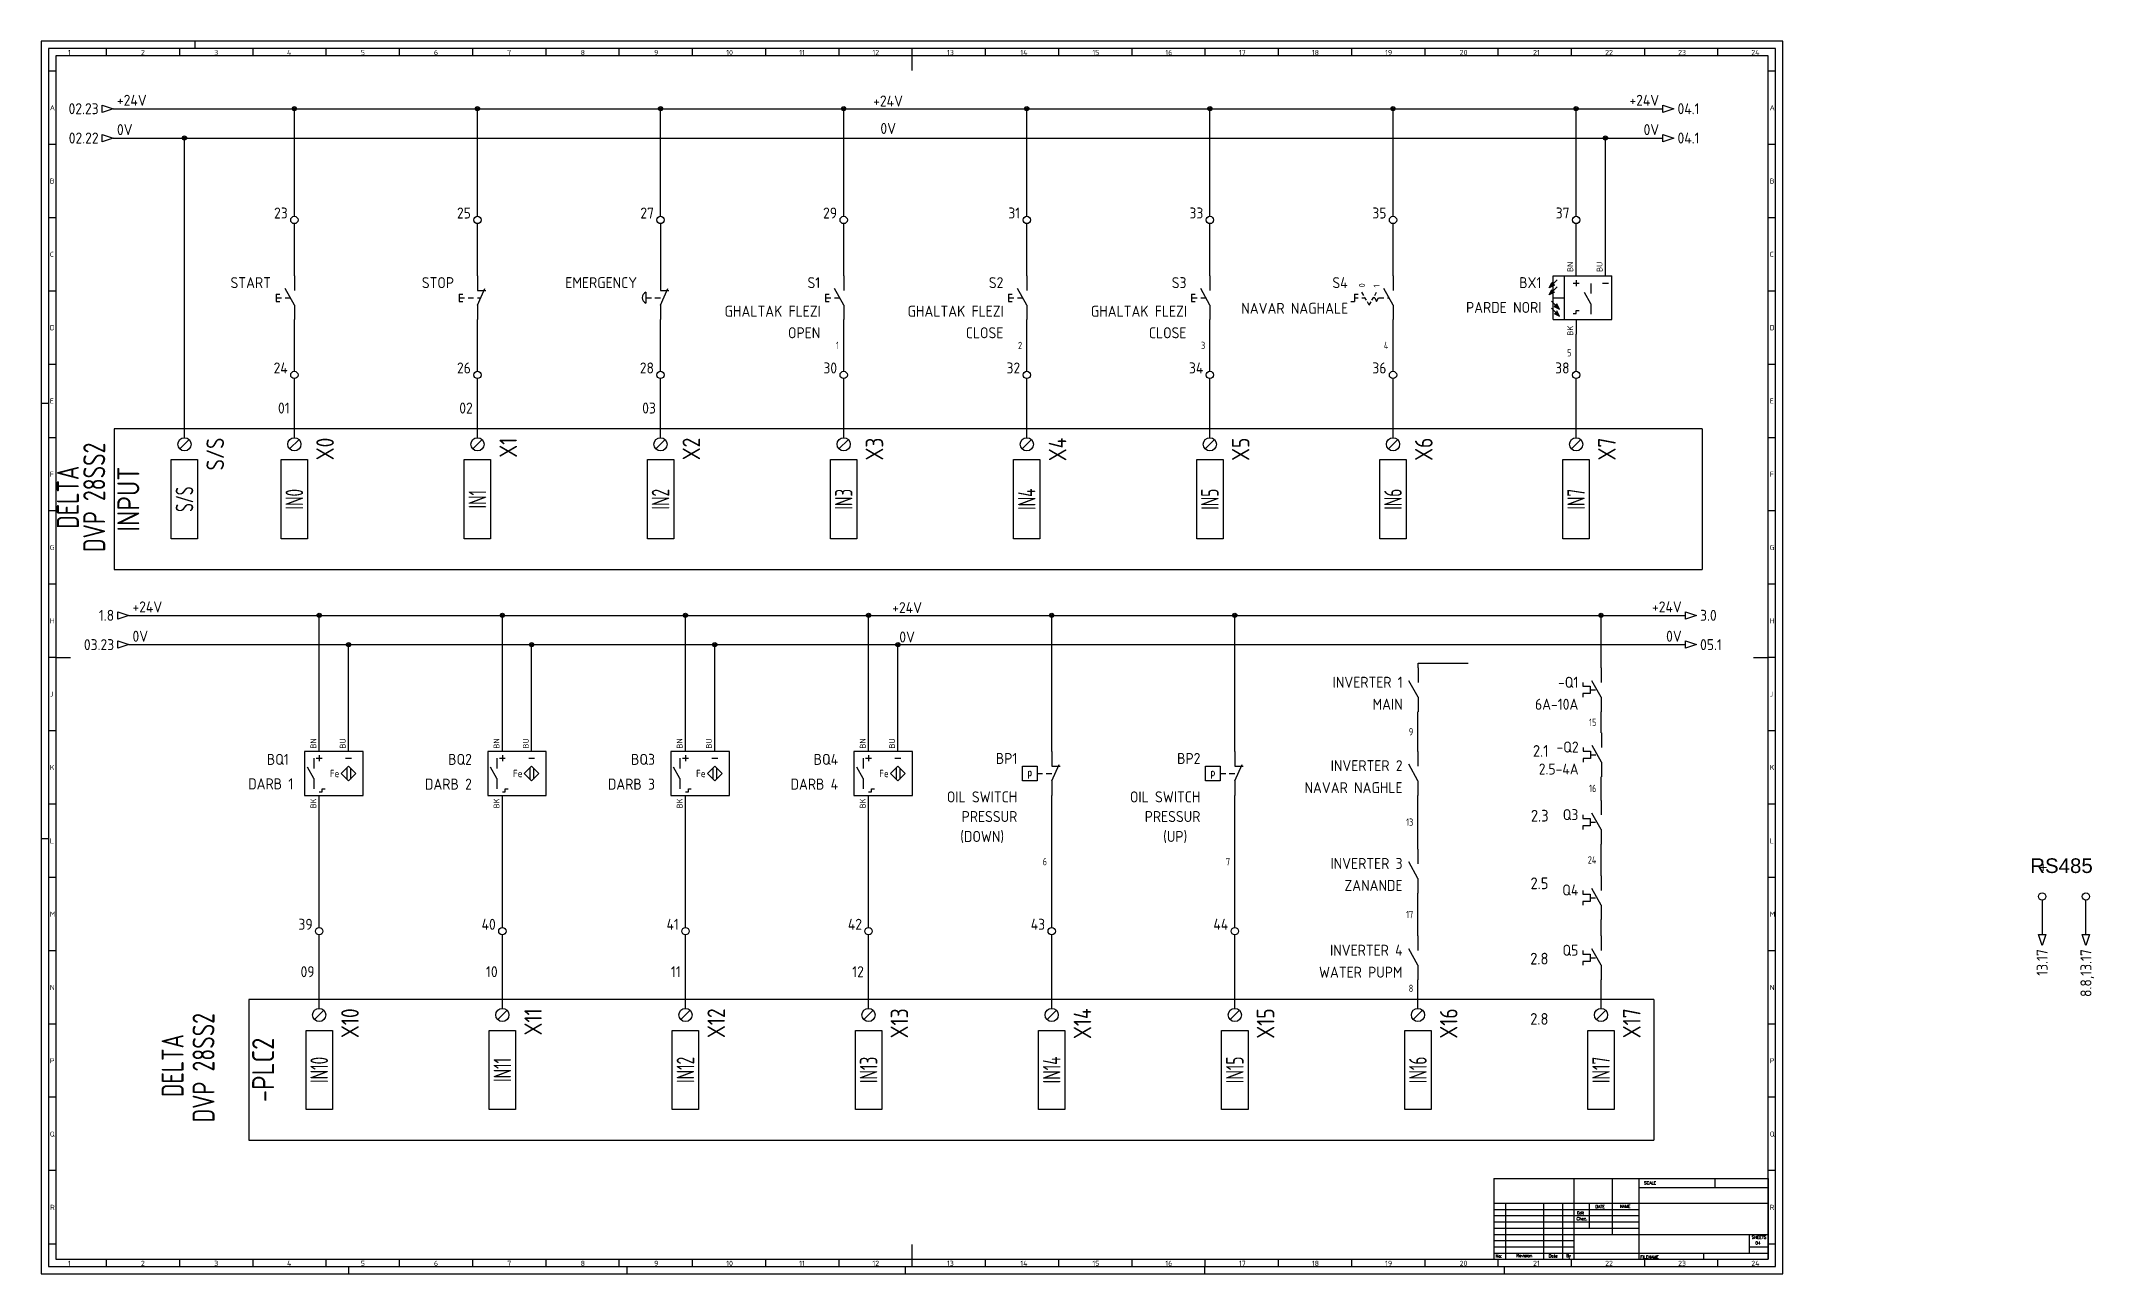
# Model space of a CAD drawing. Header units: millimetres. Extents: x 0 to 1401, y 5 to 846.
import ezdxf
from ezdxf.enums import TextEntityAlignment as Align

# ---------------------------------------------------------------- set-up
doc = ezdxf.new("R2010")
doc.units = ezdxf.units.MM
doc.header["$LTSCALE"] = 12
for name, color, linetype in [('025', 1, 'Continuous'), ('035', 5, 'Continuous'), ('07', 7, 'Continuous'), ('DESC', 1, 'Continuous'), ('DESCCHILD', 20, 'Continuous'), ('MISC', 2, 'Continuous'), ('POS', 3, 'Continuous'), ('RED_2.5mm^2', 1, 'Continuous'), ('SYMS', 7, 'Continuous'), ('TAGS', 51, 'Continuous'), ('TERMS', 4, 'Continuous'), ('WIRENO', 70, 'Continuous'), ('WIREREF', 61, 'Continuous'), ('WIREREF_DEST', 61, 'Continuous'), ('XREF', 7, 'Continuous'), ('XREFCHILD', 134, 'Continuous')]:
    doc.layers.add(name, color=color, linetype=linetype)
doc.styles.add('ISO Proportional', font='isocp.shx')
doc.styles.add('PIN', font='simplex', dxfattribs={"width": 0.75})
doc.styles.add('WD', font='romans.shx')
doc.styles.add('WD_IEC', font='ISOCP2.shx', dxfattribs={"width": 0.9, "height": 4})

msp = doc.modelspace()

# ---------------------------------------------------------------- texts
at = {"color": 0, "attachment_point": 1}
for s, width, gutter_width, heights, insert, char_height in [('\\pxqc;{\\f@Arial Unicode MS|b0|i0|c0|p34;\\P\\pq*;  RS485}', 152, 90.2, [122.2], (1350.1, 305.1), 10), ('\\W1;{\\fArial|b0|i0|c0|p34;  +}', 4.287, 12.5, [0], (1363.9, 285.8), 7)]:
    msp.add_mtext_dynamic_manual_height_columns(s, width=width, gutter_width=gutter_width, heights=heights, dxfattribs=dict(at, insert=insert, char_height=char_height))

# ---------------------------------------------------------------- blocks, each defined once
blk = doc.blocks.new('IEC_border_a0')
at = {"layer": '035', "color": 0}
for p, q in [((0, 841), (0, 0)), ((1189, 841), (0, 841)), ((105, 841), (105, 836)), ((1189, 0), (1189, 841)), ((44.5, 836), (44.5, 831)), ((94.5, 836), (94.5, 831)), ((144.5, 836), (144.5, 831)), ((194.5, 836), (194.5, 831)), ((244.5, 836), (244.5, 831)), ((294.5, 836), (294.5, 831)), ((344.5, 836), (344.5, 831)), ((394.5, 836), (394.5, 831)), ((444.5, 836), (444.5, 831)), ((494.5, 836), (494.5, 831)), ((544.5, 836), (544.5, 831)), ((594.5, 836), (594.5, 831)), ((644.5, 836), (644.5, 831)), ((694.5, 836), (694.5, 831)), ((744.5, 836), (744.5, 831)), ((794.5, 836), (794.5, 831)), ((844.5, 836), (844.5, 831)), ((894.5, 836), (894.5, 831)), ((944.5, 836), (944.5, 831)), ((994.5, 836), (994.5, 831)), ((1044.5, 836), (1044.5, 831)), ((1094.5, 836), (1094.5, 831)), ((1144.5, 836), (1144.5, 831)), ((10, 820.5), (5, 820.5)), ((1184, 820.5), (1179, 820.5)), ((10, 770.5), (5, 770.5)), ((1184, 770.5), (1179, 770.5)), ((10, 720.5), (5, 720.5)), ((1184, 720.5), (1179, 720.5)), ((10, 670.5), (5, 670.5)), ((1184, 670.5), (1179, 670.5)), ((10, 620.5), (5, 620.5)), ((1184, 620.5), (1179, 620.5)), ((0, 594), (5, 594)), ((10, 570.5), (5, 570.5)), ((1184, 570.5), (1179, 570.5)), ((10, 520.5), (5, 520.5)), ((1184, 520.5), (1179, 520.5)), ((10, 470.5), (5, 470.5)), ((1184, 470.5), (1179, 470.5)), ((10, 420.5), (5, 420.5)), ((1184, 420.5), (1179, 420.5)), ((1184, 420.5), (1179, 420.5)), ((10, 370.5), (5, 370.5)), ((1184, 370.5), (1179, 370.5)), ((10, 320.5), (5, 320.5)), ((1184, 320.5), (1179, 320.5)), ((0, 297), (5, 297)), ((10, 270.5), (5, 270.5)), ((1184, 270.5), (1179, 270.5)), ((1184, 270.5), (1179, 270.5)), ((10, 220.5), (5, 220.5)), ((1184, 220.5), (1179, 220.5)), ((10, 170.5), (5, 170.5)), ((1184, 170.5), (1179, 170.5)), ((10, 120.5), (5, 120.5)), ((1184, 120.5), (1179, 120.5)), ((10, 70.5), (5, 70.5)), ((1184, 70.5), (1179, 70.5)), ((10, 20.4), (5.1, 20.4)), ((1184, 20.4), (1179, 20.4)), ((0, 0), (1189, 0)), ((44.5, 10), (44.5, 5)), ((94.5, 10), (94.5, 5)), ((144.5, 10), (144.5, 5)), ((194.5, 10), (194.5, 5)), ((210, 0), (210, 5)), ((244.5, 10), (244.5, 5)), ((294.5, 10), (294.5, 5)), ((344.5, 10), (344.5, 5)), ((394.5, 10), (394.5, 5)), ((400, 0), (400, 5)), ((444.5, 10), (444.5, 5)), ((494.5, 10), (494.5, 5)), ((544.5, 10), (544.5, 5)), ((590, 0), (590, 5)), ((594.5, 10), (594.5, 5)), ((644.5, 10), (644.5, 5)), ((694.5, 10), (694.5, 5)), ((744.5, 10), (744.5, 5)), ((744.5, 10), (744.5, 5)), ((794.5, 10), (794.5, 5)), ((794.5, 0), (794.5, 5)), ((844.5, 10), (844.5, 5)), ((894.5, 10), (894.5, 5)), ((944.5, 10), (944.5, 5)), ((994.5, 10), (994.5, 5)), ((999, 0), (999, 5)), ((1044.5, 10), (1044.5, 5)), ((1094.5, 10), (1094.5, 5)), ((1144.5, 10), (1144.5, 5))]:
    blk.add_line(p, q, dxfattribs=at)
blk.add_lwpolyline([(10, 10), (1179, 10), (1179, 831), (10, 831)], close=True, dxfattribs=at)
at = {"layer": '07', "color": 0}
for p, q in [((594.5, 831), (594.5, 821)), ((10, 420.5), (20, 420.5)), ((1169, 420.5), (1179, 420.5)), ((594.5, 20), (594.5, 10))]:
    blk.add_line(p, q, dxfattribs=at)
blk.add_lwpolyline([(5, 5), (1184, 5), (1184, 836), (5, 836)], close=True, dxfattribs=at)
at = {"layer": '035', "color": 0, "style": 'ISO Proportional'}
for s, p in [('1', (18.3, 831.5)), ('2', (68.2, 831.5)), ('3', (118.2, 831.5)), ('4', (167.9, 831.5)), ('5', (218.3, 831.5)), ('6', (268.2, 831.5)), ('7', (318.2, 831.5)), ('8', (368.4, 831.5)), ('9', (418.5, 831.5)), ('10', (467.7, 831.5)), ('11', (517.5, 831.5)), ('12', (567.5, 831.5)), ('13', (618.4, 831.5)), ('14', (668.5, 831.5)), ('15', (717.7, 831.5)), ('16', (767.5, 831.5)), ('17', (817.7, 831.5)), ('18', (867.5, 831.5)), ('19', (917.5, 831.5)), ('20', (968.4, 831.5)), ('21', (1018.5, 831.5)), ('22', (1067.7, 831.5)), ('23', (1117.5, 831.5)), ('24', (1167.5, 831.5)), ('A', (6, 793.8)), ('A', (1180, 793.8)), ('B', (6, 743.8)), ('B', (1180, 743.8)), ('C', (6, 693.8)), ('C', (1180, 693.8)), ('D', (6, 643.8)), ('D', (1180, 643.8)), ('E', (6, 593.8)), ('E', (1180, 593.8)), ('F', (6, 543.8)), ('F', (1180, 543.8)), ('G', (6, 493.8)), ('G', (1180, 493.8)), ('H', (6, 443.8)), ('H', (1180, 443.8)), ('J', (6, 393.8)), ('J', (1180, 393.8)), ('K', (6, 343.8)), ('K', (1180, 343.8)), ('L', (6, 293.7)), ('L', (1180, 293.7)), ('M', (6, 243.7)), ('M', (1180, 243.7)), ('N', (6, 193.7)), ('N', (1180, 193.7)), ('P', (6, 143.7)), ('P', (1180, 143.7)), ('Q', (6, 93.7)), ('Q', (1180, 93.7)), ('R', (6.1, 43.7)), ('R', (1180, 43.7)), ('1', (18.3, 5.5)), ('2', (68.2, 5.5)), ('3', (118.2, 5.5)), ('4', (167.9, 5.5)), ('5', (218.3, 5.5)), ('6', (268.2, 5.5)), ('7', (318.2, 5.5)), ('8', (368.4, 5.5)), ('9', (418.5, 5.5)), ('10', (467.7, 5.5)), ('11', (517.5, 5.5)), ('12', (567.5, 5.5)), ('13', (618.4, 5.5)), ('14', (668.5, 5.5)), ('15', (717.7, 5.5)), ('16', (767.5, 5.5)), ('17', (817.7, 5.5)), ('18', (867.5, 5.5)), ('19', (917.5, 5.5)), ('20', (968.4, 5.5)), ('21', (1018.5, 5.5)), ('22', (1067.7, 5.5)), ('23', (1117.5, 5.5)), ('24', (1167.5, 5.5))]:
    blk.add_text(s, height=3.5, dxfattribs=at).set_placement(p)
blk = doc.blocks.new('IEC_tblock_a0')
at = {"layer": '035'}
for p, q in [((-106.6, 55.2), (-106.6, 17)), ((-88.4, 48.9), (0, 48.9)), ((-36.4, 55.2), (-36.4, 48.9)), ((-187.2, 34), (-88.4, 34)), ((-187.2, 29.8), (-88.4, 29.8)), ((-179.4, 38.2), (-179.4, 0)), ((-153.4, 38.2), (-153.4, 0)), ((-140.4, 38.2), (-140.4, 0)), ((-122.2, 38.2), (-122.2, 21.2)), ((-187.2, 25.5), (-88.4, 25.5)), ((-187.2, 21.2), (-88.4, 21.2)), ((-187.2, 17), (-132.6, 17)), ((-187.2, 12.8), (-132.6, 12.8)), ((-187.2, 8.5), (-132.6, 8.5)), ((-187.2, 4.2), (0, 4.2)), ((-44.2, 4.2), (-44.2, 0)), ((-13, 8.5), (0, 8.5))]:
    blk.add_line(p, q, dxfattribs=at)
at = {"layer": '07'}
for p, q in [((-187.2, 55.2), (0, 55.2)), ((-187.2, 55.2), (-187.2, 0)), ((-132.6, 55.2), (-132.6, 0)), ((-88.4, 55.2), (-88.4, 0)), ((0, 55.2), (0, 0)), ((-187.2, 38.2), (0, 38.2)), ((-132.6, 17), (0, 17)), ((-13, 17), (-13, 4.2)), ((-187.2, 0), (0, 0))]:
    blk.add_line(p, q, dxfattribs=at)
at = {"style": 'WD'}
for tag, p in [('SCALE', (-69.9, 51.1)), ('FILENAME', (-68.1, 0.8)), ('SH', (-8.7, 10.1))]:
    blk.add_attdef(tag, p, '', height=2, dxfattribs=at)
for tag, height, p in [('CKDATE', 2, (-114.9, 26.6)), ('EDDATE', 2, (-115, 30.8)), ('EDBY', 2, (-98, 30.9)), ('CKBY', 2, (-97.9, 26.3)), ('PROJDESC', 5, (-45.9, 29.2)), ('DWGDESC', 5, (-44.9, 19.7)), ('DWGNO', 3.5, (-48.5, 9.5))]:
    blk.add_attdef(tag, text='', height=height, dxfattribs=at).set_placement(p, align=Align.CENTER)
at = {"style": 'WD', "flags": 1}
blk.add_attdef('WD_TB', (-120.9, 11.9), '', height=2, dxfattribs=at)
at = {"layer": '025', "style": 'WD'}
for s, p in [('SCALE', (-80.6, 51.1)), ('NAME', (-97.7, 35.1)), ('No:', (-183.8, 1.2)), ('Revision', (-166.5, 1.5)), ('Date', (-146.8, 1.3)), ('By', (-136.3, 1.4))]:
    blk.add_text(s, height=2, dxfattribs=at).set_placement(p, align=Align.CENTER)
for s, p in [('Chec.', (-130.8, 26.7)), ('Edit', (-130.6, 30.7)), ('DATE', (-118, 35)), ('SHEETS', (-11.2, 14)), ('FILENAME', (-87.2, 0.6))]:
    blk.add_text(s, height=2, dxfattribs=at).set_placement(p)
blk = doc.blocks.new('PLCIO_F85')
blk.add_line((1036, 48), (1036, -48))
at = {"layer": 'SYMS'}
for p, q in [((-48, 48), (-48, -48)), ((1036, 48), (-48, 48)), ((-3.2, 34.3), (3.2, 40.7)), ((71.8, 34.3), (78.2, 40.7)), ((196.8, 34.3), (203.2, 40.7)), ((321.8, 34.3), (328.2, 40.7)), ((446.8, 34.3), (453.2, 40.7)), ((571.8, 34.3), (578.2, 40.7)), ((696.8, 34.3), (703.2, 40.7)), ((821.8, 34.3), (828.2, 40.7)), ((946.8, 34.3), (953.2, 40.7)), ((-9, -27), (-9, 27)), ((-9, 27), (9, 27)), ((9, 27), (9, -27)), ((66, -27), (66, 27)), ((66, 27), (84, 27)), ((84, 27), (84, -27)), ((191, -27), (191, 27)), ((191, 27), (209, 27)), ((209, 27), (209, -27)), ((316, -27), (316, 27)), ((316, 27), (334, 27)), ((334, 27), (334, -27)), ((441, -27), (441, 27)), ((441, 27), (459, 27)), ((459, 27), (459, -27)), ((566, -27), (566, 27)), ((566, 27), (584, 27)), ((584, 27), (584, -27)), ((691, -27), (691, 27)), ((691, 27), (709, 27)), ((709, 27), (709, -27)), ((816, -27), (816, 27)), ((816, 27), (834, 27)), ((834, 27), (834, -27)), ((941, -27), (941, 27)), ((941, 27), (959, 27)), ((959, 27), (959, -27)), ((9, -27), (-9, -27)), ((84, -27), (66, -27)), ((209, -27), (191, -27)), ((334, -27), (316, -27)), ((459, -27), (441, -27)), ((584, -27), (566, -27)), ((709, -27), (691, -27)), ((834, -27), (816, -27)), ((959, -27), (941, -27)), ((-48, -48), (1036, -48))]:
    blk.add_line(p, q, dxfattribs=at)
for centre in [(0, 37.5), (75, 37.5), (200, 37.5), (325, 37.5), (450, 37.5), (575, 37.5), (700, 37.5), (825, 37.5), (950, 37.5)]:
    blk.add_circle(centre, 4.5, dxfattribs=at)
at = {"layer": 'SYMS', "style": 'WD_IEC', "width": 0.9}
for tag, p in [('TERMDESC01', (6.2, 60)), ('TERMDESC02', (81.2, 60)), ('TERMDESC03', (206.2, 60)), ('TERMDESC04', (331.2, 60)), ('TERMDESC05', (456.2, 60)), ('TERMDESC06', (581.2, 60)), ('TERMDESC07', (706.2, 60)), ('TERMDESC08', (831.2, 60)), ('TERMDESC09', (956.2, 60))]:
    blk.add_attdef(tag, text='', height=12, rotation=90, dxfattribs=at).set_placement(p, align=Align.TOP_LEFT)
at = {"layer": 'SYMS', "style": 'WD_IEC', "width": 0.9, "flags": 1}
for tag, p in [('X2TERM01', (0, 42)), ('X2TERM02', (75, 42)), ('X2TERM03', (200, 42)), ('X2TERM04', (325, 42)), ('X2TERM05', (450, 42)), ('X2TERM06', (575, 42)), ('X2TERM07', (700, 42)), ('X2TERM08', (825, 42)), ('X2TERM09', (950, 42))]:
    blk.add_attdef(tag, text='', height=1.92, rotation=90, dxfattribs=at).set_placement(p, align=Align.RIGHT)
at = {"layer": 'SYMS', "style": 'WD_IEC', "width": 0.9}
for tag, p in [('TERM01', (15, 42)), ('TERM02', (90, 42)), ('TERM03', (215, 42)), ('TERM04', (340, 42)), ('TERM05', (465, 42)), ('TERM06', (590, 42)), ('TERM07', (715, 42)), ('TERM08', (840, 42)), ('TERM09', (965, 42))]:
    blk.add_attdef(tag, text='', height=12, rotation=90, dxfattribs=at).set_placement(p, align=Align.TOP_RIGHT)
at = {"layer": 'SYMS', "style": 'WD_IEC'}
for tag, width, p in [('INST', 0.8, (-159, 0)), ('LINE1', 0.9, (-87, 0)), ('LINE2', 0.9, (-69, 0)), ('DESC', 0.9, (-50.8, 0)), ('TAG', 0.9, (-30.9, 0)), ('LOC', 0.8, (-141, 0)), ('MFG', 0.8, (-123, 0)), ('CAT', 0.8, (-105, 0))]:
    blk.add_attdef(tag, text='', height=15, rotation=90, dxfattribs=dict(at, width=width)).set_placement(p, align=Align.CENTER)
at = {"layer": 'SYMS', "style": 'WD_IEC', "width": 0.7}
for tag, p in [('TAGA01', (0, 0)), ('TAGA02', (75, 0)), ('TAGA03', (200, 0)), ('TAGA04', (325, 0)), ('TAGA05', (450, 0)), ('TAGA06', (575, 0)), ('TAGA07', (700, 0)), ('TAGA08', (825, 0)), ('TAGA09', (950, 0))]:
    blk.add_attdef(tag, text='', height=12, rotation=90, dxfattribs=at).set_placement(p, align=Align.MIDDLE_CENTER)
at = {"layer": 'SYMS', "linetype": 'Continuous', "style": 'WD_IEC', "width": 0.9, "flags": 9}
blk.add_attdef('ASSYCODE', text='', height=1.92, rotation=90, dxfattribs=at).set_placement((-102.9, -22.1), align=Align.CENTER)
at = {"layer": 'SYMS', "style": 'WD_IEC', "width": 0.9}
for tag, p in [('DESCA02', (66, -111)), ('DESCB02', (84, -111)), ('DESCC02', (102, -111)), ('DESCD02', (120, -111)), ('DESCE02', (138, -111)), ('DESCA04', (316, -111)), ('DESCB04', (334, -111)), ('DESCC04', (352, -111)), ('DESCD04', (370, -111)), ('DESCE04', (388, -111)), ('DESCA01', (-9, -111)), ('DESCB01', (9, -111)), ('DESCC01', (27, -111)), ('DESCD01', (45, -111)), ('DESCE01', (63, -111)), ('DESCA03', (191, -111)), ('DESCB03', (209, -111)), ('DESCC03', (227, -111)), ('DESCD03', (245, -111)), ('DESCE03', (263, -111)), ('DESCA05', (441, -111)), ('DESCB05', (459, -111)), ('DESCC05', (477, -111)), ('DESCD05', (495, -111)), ('DESCE05', (513, -111)), ('DESCA06', (566, -111)), ('DESCB06', (584, -111)), ('DESCC06', (602, -111)), ('DESCD06', (620, -111)), ('DESCE06', (638, -111)), ('DESCA07', (691, -111)), ('DESCB07', (709, -111)), ('DESCC07', (727, -111)), ('DESCD07', (745, -111)), ('DESCE07', (763, -111)), ('DESCA08', (816, -111)), ('DESCB08', (834, -111)), ('DESCC08', (852, -111)), ('DESCD08', (870, -111)), ('DESCE08', (888, -111)), ('DESCA09', (941, -111)), ('DESCB09', (959, -111)), ('DESCC09', (977, -111)), ('DESCD09', (995, -111)), ('DESCE09', (1013, -111))]:
    blk.add_attdef(tag, text='', height=15, rotation=90, dxfattribs=at).set_placement(p, align=Align.RIGHT)
blk = doc.blocks.new('WDDOT')
for radius in [0.72, 0.449, 0.223]:
    blk.add_circle((0, 0), radius)
blk = doc.blocks.new('VPB12')
for p, q in [((0, 7.5), (0, 2.5)), ((-6.25, 1.25), (-6.25, -1.25)), ((-6.25, 1.25), (-5, 1.25)), ((-6.25, 0), (-4.38, 0)), ((-3.12, 0), (-1.39, 0)), ((0, -2.5), (2.5, 3.12)), ((0, 2.5), (2.87, 2.5)), ((0, 0), (1.11, 0)), ((-6.25, -1.25), (-5, -1.25)), ((0, -2.5), (0, -7.5))]:
    blk.add_line(p, q)
at = {"style": 'WD_IEC'}
for tag, p in [('INST', (-8, 10.25)), ('LOC', (-8, 6.75)), ('TAG1', (-8, 3.25)), ('DESC2', (-8, -13.85)), ('DESC1', (-8, -10.35)), ('DESC3', (-8, -17.35))]:
    blk.add_attdef(tag, text='', height=2.5, dxfattribs=at).set_placement(p, align=Align.RIGHT)
blk.add_attdef('TERM01', text='', height=2, rotation=90, dxfattribs=at).set_placement((-1, 7.5), align=Align.RIGHT)
at = {"style": 'WD_IEC', "flags": 1}
for tag, p, height in [('X2TERM01', (0, 7.5), 0.32), ('CONTACT', (0.5, 4.5), 1), ('X1LINK', (1.5, 0), 0.32), ('COMMON', (1.75, 3.25), 1), ('ASSYCODE', (1, -4), 1), ('FAMILY', (1, -5.5), 1), ('CATDESC', (1, -7), 1), ('X8TERM02', (0, -7.5), 0.32)]:
    blk.add_attdef(tag, p, '', height=height, dxfattribs=at)
at = {"style": 'WD_IEC', "flags": 9}
for tag, p in [('MFG', (-8.5, -0.25)), ('CAT', (-8.5, -2.75))]:
    blk.add_attdef(tag, text='', height=1.5, dxfattribs=at).set_placement(p, align=Align.RIGHT)
at = {"style": 'WD_IEC'}
blk.add_attdef('TERM02', (-1, -7.5), '', height=2, rotation=90, dxfattribs=at)
at = {"lineweight": 15, "style": 'WD_IEC'}
blk.add_attdef('XREF', text='', height=2.5, dxfattribs=at).set_placement((-8, -6.35), align=Align.RIGHT)
blk = doc.blocks.new('VPB12M')
for p, q in [((0, 7.5), (0, 2.5)), ((-5, 1.875), (-5, -1.875)), ((-5, 0), (-3.125, 0)), ((-1.94444, 0), (0, 0)), ((0, -2.5), (2.5, 3.125)), ((0, 2.5), (2.8678, 2.5)), ((0, -2.5), (0, -7.5))]:
    blk.add_line(p, q)
blk.add_arc((-4.21875, 0), 2.03125, 112.61986495, 247.38013505)
at = {"style": 'WD_IEC'}
for tag, p in [('INST', (-8, 10.25)), ('LOC', (-8, 6.75)), ('TAG1', (-8, 3.25)), ('DESC2', (-8, -13.85)), ('DESC1', (-8, -10.35)), ('DESC3', (-8, -17.35))]:
    blk.add_attdef(tag, text='', height=2.5, dxfattribs=at).set_placement(p, align=Align.RIGHT)
blk.add_attdef('TERM01', text='', height=2, rotation=90, dxfattribs=at).set_placement((-1, 7.5), align=Align.RIGHT)
at = {"style": 'WD_IEC', "flags": 1}
for tag, p, height in [('X2TERM01', (0, 7.5), 0.32), ('CONTACT', (0.5, 4.5), 1), ('X1LINK', (1.5, 0), 0.32), ('COMMON', (1.75, 3.25), 1), ('ASSYCODE', (1, -4), 1), ('FAMILY', (1, -5.5), 1), ('CATDESC', (1, -7), 1), ('X8TERM02', (0, -7.5), 0.32)]:
    blk.add_attdef(tag, p, '', height=height, dxfattribs=at)
at = {"style": 'WD_IEC', "flags": 9}
for tag, p in [('MFG', (-8.5, -0.25)), ('CAT', (-8.5, -2.75))]:
    blk.add_attdef(tag, text='', height=1.5, dxfattribs=at).set_placement(p, align=Align.RIGHT)
at = {"style": 'WD_IEC'}
blk.add_attdef('TERM02', (-1, -7.5), '', height=2, rotation=90, dxfattribs=at)
at = {"lineweight": 15, "style": 'WD_IEC'}
blk.add_attdef('XREF', text='', height=2.5, dxfattribs=at).set_placement((-8, -6.35), align=Align.RIGHT)
blk = doc.blocks.new('HA1D3')
blk.add_lwpolyline([(0, 0), (-3.75, -1.25), (-3.75, 1.25)], close=True)
at = {"style": 'WD_IEC'}
blk.add_attdef('XREF', text='', height=2.5, dxfattribs=at).set_placement((-5, 0), align=Align.MIDDLE_RIGHT)
at = {"style": 'WD_IEC', "flags": 1}
blk.add_attdef('SIGCODE', text='', height=1, dxfattribs=at).set_placement((-2.5, 1.8), align=Align.RIGHT)
at = {"style": 'WD_IEC'}
for tag, p, height, flags in [('X1TERM01', (0, 0), 0.32, 1), ('WIRENO', (1.25, 1), 2.5, 8)]:
    blk.add_attdef(tag, p, '', height=height, dxfattribs=dict(at, flags=flags))
blk.add_attdef('DESC1', text='', height=2.5, dxfattribs=at).set_placement((1.25, -1), align=Align.TOP_LEFT)
blk = doc.blocks.new('WD_WNH')
at = {"linetype": 'Continuous', "style": 'WD_IEC', "width": 0.8}
blk.add_attdef('WIRENO', text='', height=2.5, dxfattribs=at).set_placement((0, 0.75), align=Align.CENTER)
at = {"style": 'WD_IEC', "flags": 1}
for tag, p in [('W08USER', (0, 0.375)), ('W04USER', (0, 0.875)), ('W05USER', (0, 0.75)), ('W09USER', (0, 0.25)), ('W03USER', (0, 1)), ('W06USER', (0, 0.625)), ('W07USER', (0, 0.5)), ('W02USER', (0, 1.125)), ('W01USER', (0, 1.25)), ('W10USER', (0, 0.125))]:
    blk.add_attdef(tag, text='', height=0.08, dxfattribs=at).set_placement(p, align=Align.CENTER)
blk = doc.blocks.new('HA1S1')
blk.add_lwpolyline([(0, 1.25), (3.75, 0), (0, -1.25)], close=True)
at = {"style": 'WD_IEC'}
for tag, height, flags, p in [('WIRENO', 2.5, 8, (-1.25, 1)), ('SIGCODE', 1, 1, (5, 1.8))]:
    blk.add_attdef(tag, text='', height=height, dxfattribs=dict(at, flags=flags)).set_placement(p, align=Align.RIGHT)
at = {"style": 'WD_IEC', "flags": 1}
blk.add_attdef('X4TERM01', (0, 0), '', height=0.32, dxfattribs=at)
at = {"style": 'WD_IEC'}
blk.add_attdef('XREF', text='', height=2.5, dxfattribs=at).set_placement((5, 0), align=Align.MIDDLE_LEFT)
blk.add_attdef('DESC1', text='', height=2.5, dxfattribs=at).set_placement((-1.25, -1), align=Align.TOP_RIGHT)
blk = doc.blocks.new('VPB11')
for p, q in [((0, 7.5), (0, 2.5)), ((-6.25, 1.25), (-6.25, -1.25)), ((-6.25, 1.25), (-5, 1.25)), ((-6.25, 0), (-4.375, 0)), ((0, -2.5), (-3.125, 3.125)), ((-3.125, 0), (-1.389, 0)), ((-6.25, -1.25), (-5, -1.25)), ((0, -2.5), (0, -7.5))]:
    blk.add_line(p, q)
at = {"style": 'WD_IEC'}
for tag, p in [('INST', (-8, 10.25)), ('LOC', (-8, 6.75)), ('TAG1', (-8, 3.25)), ('DESC2', (-8, -13.85)), ('DESC1', (-8, -10.35)), ('DESC3', (-8, -17.35))]:
    blk.add_attdef(tag, text='', height=2.5, dxfattribs=at).set_placement(p, align=Align.RIGHT)
blk.add_attdef('TERM01', text='', height=2, rotation=90, dxfattribs=at).set_placement((-1, 7.5), align=Align.RIGHT)
at = {"style": 'WD_IEC', "flags": 1}
for tag, p, height in [('X2TERM01', (0, 7.5), 0.32), ('X1LINK', (0, 0), 0.32), ('CONTACT', (0.5, 4.5), 1), ('COMMON', (1.75, 3.25), 1), ('ASSYCODE', (1, -4), 1), ('FAMILY', (1, -5.5), 1), ('CATDESC', (1, -7), 1), ('X8TERM02', (0, -7.5), 0.32)]:
    blk.add_attdef(tag, p, '', height=height, dxfattribs=at)
at = {"style": 'WD_IEC', "flags": 9}
for tag, p in [('MFG', (-8.5, -0.25)), ('CAT', (-8.5, -2.75))]:
    blk.add_attdef(tag, text='', height=1.5, dxfattribs=at).set_placement(p, align=Align.RIGHT)
at = {"style": 'WD_IEC'}
blk.add_attdef('TERM02', (-1, -7.5), '', height=2, rotation=90, dxfattribs=at)
at = {"lineweight": 15, "style": 'WD_IEC'}
blk.add_attdef('XREF', text='', height=2.5, dxfattribs=at).set_placement((-8, -6.35), align=Align.RIGHT)
blk = doc.blocks.new('VT0_02')
blk.add_circle((0, 0), 1.25)
at = {"style": 'WD_IEC'}
blk.add_attdef('TAG1', text='', height=2.5, dxfattribs=at).set_placement((-0.5, 1.75), align=Align.RIGHT)
at = {"style": 'WD_IEC', "flags": 1}
for tag, p in [('X4TERM01', (-1.25, 0)), ('X2TERM01', (0, 1.25)), ('X1TERM01', (1.25, 0)), ('X8TERM01', (0, -1.25))]:
    blk.add_attdef(tag, p, '', height=0.32, dxfattribs=at)
blk = doc.blocks.new('HA1S4')
blk.add_lwpolyline([(0, -3.75), (-1.25, 0), (1.25, 0)], close=True)
at = {"style": 'WD_IEC', "flags": 8}
blk.add_attdef('WIRENO', (-1, 1.25), '', height=2.5, rotation=90, dxfattribs=at)
at = {"style": 'WD_IEC'}
blk.add_attdef('DESC1', text='', height=2.5, rotation=90, dxfattribs=at).set_placement((1, 1.25), align=Align.TOP_LEFT)
at = {"style": 'WD_IEC', "flags": 1}
blk.add_attdef('X2TERM01', (0, 0), '', height=0.32, dxfattribs=at)
blk.add_attdef('SIGCODE', text='', height=1, dxfattribs=at).set_placement((-2.5, -3.2), align=Align.RIGHT)
at = {"style": 'WD_IEC'}
blk.add_attdef('XREF', text='', height=2.5, rotation=90, dxfattribs=at).set_placement((0, -5), align=Align.MIDDLE_RIGHT)
blk = doc.blocks.new('WD_WNV')
at = {"linetype": 'Continuous', "style": 'WD_IEC', "width": 0.8}
blk.add_attdef('WIRENO', text='', height=2.5, dxfattribs=at).set_placement((-1.6, 0), align=Align.MIDDLE_RIGHT)
at = {"style": 'WD_IEC', "flags": 1}
for tag, p in [('W08USER', (-1, 0.375)), ('W04USER', (-1, 0.875)), ('W05USER', (-1, 0.75)), ('W09USER', (-1, 0.25)), ('W03USER', (-1, 1)), ('W06USER', (-1, 0.625)), ('W07USER', (-1, 0.5)), ('W02USER', (-1, 1.125)), ('W01USER', (-1, 1.25)), ('W10USER', (-1, 0.125))]:
    blk.add_attdef(tag, text='', height=0.08, dxfattribs=at).set_placement(p, align=Align.CENTER)
blk = doc.blocks.new('VT0002')
blk.add_circle((0, 0), 1.25)
at = {"style": 'WD_IEC'}
for tag, p in [('INST', (-2.25, 6.5)), ('LOC', (-2.25, 3.5)), ('DESC2', (-2.25, -9.25)), ('DESC1', (-2.25, -6.25)), ('DESC3', (-2.25, -12.25))]:
    blk.add_attdef(tag, text='', height=2.5, dxfattribs=at).set_placement(p, align=Align.RIGHT)
at = {"style": 'WD_IEC', "flags": 1}
for tag, p, height in [('ASSYCODE', (2.75, 10.75), 1), ('CATDESC', (2.75, 9.25), 1), ('MFG', (2.75, 7.25), 1.5), ('X4PIN01', (-1.25, 1), 0.25), ('X4TERM01', (-1.25, 0), 0.25), ('X4TERMDESC01', (-1.25, 0.5), 0.4), ('STRIPSEQ', (0, 0), 0.025), ('X2PIN01', (0, 2.25), 0.25), ('X2TERM01', (0, 1.25), 0.25), ('X8PIN01', (0, -0.25), 0.25), ('X2TERMDESC01', (0, 1.75), 0.4), ('X1PIN01', (1.25, 1), 0.25), ('X1TERM01', (1.25, 0), 0.25), ('X1TERMDESC01', (1.25, 0.5), 0.4), ('CAT', (2.75, 4.75), 1.5), ('LINKTERM', (0, -0.04), 0.025), ('X8TERM01', (0, -1.25), 0.25), ('X8TERMDESC01', (0, -0.75), 0.4)]:
    blk.add_attdef(tag, p, '', height=height, dxfattribs=at)
at = {"style": 'WD_IEC', "flags": 8}
for tag, height, p in [('TAGSTRIP', 2.5, (-2.25, 0.5)), ('TERM01', 2, (-2.25, -3.25))]:
    blk.add_attdef(tag, text='', height=height, dxfattribs=at).set_placement(p, align=Align.RIGHT)
blk = doc.blocks.new('VSS112')
for p, q in [((0, 7.5), (0, 2.5)), ((-13.12, 1.25), (-11.88, 1.25)), ((-13.12, 1.25), (-13.12, -1.25)), ((-13.12, 0), (-11.88, 0)), ((-10, 0.75), (-10.62, 1.83)), ((-10.62, 0), (-9.57, 0)), ((-9.06, -0.88), (-9.69, 0.21)), ((-7.19, -0.88), (-6.56, 0.21)), ((-6.25, 0), (-6.68, 0)), ((-6.25, 0.75), (-5.62, 1.83)), ((-6.25, 0), (-5.62, -1.25)), ((-5.62, -1.25), (-5, 0)), ((-5, 0), (-3.12, 0)), ((0, -2.5), (-3.12, 3.12)), ((-1.88, 0), (-1.39, 0)), ((-14.38, -1.25), (-13.12, -1.25)), ((-8.12, -2.5), (-8.75, -1.42)), ((-8.12, -2.5), (-7.5, -1.42)), ((0, -2.5), (0, -7.5))]:
    blk.add_line(p, q)
at = {"style": 'WD_IEC'}
for tag, p in [('INST', (-15.5, 9.25)), ('LOC', (-15.5, 6.25)), ('TAG1', (-15.5, 3.25)), ('DESC1', (-15.5, -9.35)), ('DESC3', (-15.5, -15.35)), ('DESC2', (-15.5, -12.35))]:
    blk.add_attdef(tag, text='', height=2.5, dxfattribs=at).set_placement(p, align=Align.RIGHT)
at = {"style": 'WD_IEC', "flags": 8}
for tag, p in [('POS1', (-10.62, 3.5)), ('POS2', (-5.62, 3.5))]:
    blk.add_attdef(tag, text='', height=2, rotation=90, dxfattribs=at).set_placement(p, align=Align.MIDDLE_LEFT)
at = {"style": 'WD_IEC'}
blk.add_attdef('TERM01', text='', height=2, rotation=90, dxfattribs=at).set_placement((-1, 7.5), align=Align.RIGHT)
at = {"style": 'WD_IEC', "flags": 1}
for tag, p, height in [('X2TERM01', (0, 7.5), 0.32), ('X1LINK', (0, 0), 0.32), ('CONTACT', (0.5, 4.5), 1), ('COMMON', (1.75, 3.25), 1), ('X8TERM02', (0, -7.5), 0.32), ('ASSYCODE', (1, -9), 1), ('FAMILY', (1, -10.5), 1), ('CATDESC', (1, -12), 1)]:
    blk.add_attdef(tag, p, '', height=height, dxfattribs=at)
at = {"style": 'WD_IEC', "flags": 9}
for tag, p in [('MFG', (-16, -0.25)), ('CAT', (-16, -2.75))]:
    blk.add_attdef(tag, text='', height=1.5, dxfattribs=at).set_placement(p, align=Align.RIGHT)
at = {"style": 'WD_IEC'}
blk.add_attdef('TERM02', (-1, -7.5), '', height=2, rotation=90, dxfattribs=at)
at = {"lineweight": 15, "style": 'WD_IEC'}
blk.add_attdef('XREF', text='', height=2.5, dxfattribs=at).set_placement((-15.5, -6.35), align=Align.RIGHT)
blk.add_attdef('STATE', (1.25, -6.35), '', height=2.5, dxfattribs=at)
blk = doc.blocks.new('VPE11B16')
for p, q in [((-7.85, -7.5), (-7.85, 7.5)), ((-7.85, 7.5), (12.15, 7.5)), ((-4.1, 7.5), (-4.1, -7.5)), ((0, 7.5), (0, 12.5)), ((10, 7.5), (10, 12.5)), ((12.15, -7.5), (12.15, 7.5)), ((-9.2, 3.39), (-8.29, 5.2)), ((-7.38, 4.29), (-9.2, 3.39)), ((-9.2, 0.98), (-8.29, 2.8)), ((-7.38, 1.89), (-9.2, 0.98)), ((-8.29, 5.2), (-7.38, 4.29)), ((-7.85, 0), (-4.1, 0)), ((-7.83, 4.75), (-6.47, 6.11)), ((-7.83, 2.34), (-6.47, 3.71)), ((-1, 4.94), (1, 4.94)), ((0, 5.94), (0, 3.94)), ((5, -2.12), (2.81, 1.81)), ((5, 4.88), (5, 1.38)), ((9, 4.94), (11, 4.94)), ((-7.06, -2.56), (-8.42, -1.2)), ((-7.06, -4.97), (-8.42, -3.6)), ((-6.61, -2.11), (-7.52, -3.02)), ((-7.52, -3.02), (-5.7, -3.92)), ((-7.52, -5.42), (-5.7, -6.33)), ((-5.7, -3.92), (-6.61, -2.11)), ((-5.7, -6.33), (-6.61, -4.51)), ((-1, -5.43), (0, -5.43)), ((0, -5.43), (0, -4.43)), ((0, -4.43), (1, -4.43)), ((5, -2.12), (5, -5.62)), ((-7.85, -7.5), (12.15, -7.5)), ((0, -7.5), (0, -12.5))]:
    blk.add_line(p, q)
for points in [[(-8.29, 5.2), (-7.38, 4.29), (-9.2, 3.39)], [(-8.29, 2.8), (-7.38, 1.89), (-9.2, 0.98)], [(-6.61, -2.11), (-7.52, -3.02), (-5.7, -3.92)], [(-6.61, -4.51), (-7.52, -5.42), (-5.7, -6.33)]]:
    blk.add_solid(points)
at = {"style": 'WD_IEC'}
for tag, p in [('INST', (-11.85, 12)), ('LOC', (-11.85, 8)), ('XREF', (-11.85, -1.35)), ('TAG1', (-11.85, 3.25)), ('DESC2', (-11.85, -9.2)), ('DESC1', (-11.85, -5.2)), ('DESC3', (-11.85, -13.2))]:
    blk.add_attdef(tag, text='', height=2.5, dxfattribs=at).set_placement(p, align=Align.RIGHT)
for tag, p in [('TERM01', (-1, 12.23)), ('TERM02', (9, 12.23))]:
    blk.add_attdef(tag, text='', height=2, rotation=90, dxfattribs=at).set_placement(p, align=Align.RIGHT)
at = {"style": 'WD_IEC', "flags": 1}
for tag, p, height in [('X2TERM01', (0, 12.5), 0.32), ('X2TERM02', (10, 12.5), 0.32), ('MFG', (12.69, 6.06), 1.5), ('X4LINK', (-7.85, 0), 0.32), ('X1LINK', (12.15, 0), 0.32), ('CAT', (12.69, 3.56), 1.5), ('ASSYCODE', (12.76, -4.38), 1), ('FAMILY', (12.76, -5.88), 1), ('CATDESC', (12.76, -7.38), 1), ('X8TERM03', (0, -12.5), 0.32)]:
    blk.add_attdef(tag, p, '', height=height, dxfattribs=at)
at = {"style": 'WD_IEC'}
blk.add_attdef('TERM03', (-1, -12.96), '', height=2, rotation=90, dxfattribs=at)
blk = doc.blocks.new('PLCIO_1346')
blk.add_line((911, 48), (911, -48))
at = {"layer": 'SYMS'}
for p, q in [((-48, 48), (-48, -48)), ((911, 48), (-48, 48)), ((-3.2, 34.3), (3.2, 40.7)), ((121.8, 34.3), (128.2, 40.7)), ((246.8, 34.3), (253.2, 40.7)), ((371.8, 34.3), (378.2, 40.7)), ((496.8, 34.3), (503.2, 40.7)), ((621.8, 34.3), (628.2, 40.7)), ((746.8, 34.3), (753.2, 40.7)), ((871.8, 34.3), (878.2, 40.7)), ((-9, -27), (-9, 27)), ((-9, 27), (9, 27)), ((9, 27), (9, -27)), ((116, -27), (116, 27)), ((116, 27), (134, 27)), ((134, 27), (134, -27)), ((241, -27), (241, 27)), ((241, 27), (259, 27)), ((259, 27), (259, -27)), ((366, -27), (366, 27)), ((366, 27), (384, 27)), ((384, 27), (384, -27)), ((491, -27), (491, 27)), ((491, 27), (509, 27)), ((509, 27), (509, -27)), ((616, -27), (616, 27)), ((616, 27), (634, 27)), ((634, 27), (634, -27)), ((741, -27), (741, 27)), ((741, 27), (759, 27)), ((759, 27), (759, -27)), ((866, -27), (866, 27)), ((866, 27), (884, 27)), ((884, 27), (884, -27)), ((9, -27), (-9, -27)), ((134, -27), (116, -27)), ((259, -27), (241, -27)), ((384, -27), (366, -27)), ((509, -27), (491, -27)), ((634, -27), (616, -27)), ((759, -27), (741, -27)), ((884, -27), (866, -27)), ((-48, -48), (911, -48))]:
    blk.add_line(p, q, dxfattribs=at)
for centre in [(0, 37.5), (125, 37.5), (250, 37.5), (375, 37.5), (500, 37.5), (625, 37.5), (750, 37.5), (875, 37.5)]:
    blk.add_circle(centre, 4.5, dxfattribs=at)
at = {"layer": 'SYMS', "style": 'WD_IEC', "width": 0.9}
for tag, p in [('TERMDESC01', (6.2, 60)), ('TERMDESC02', (131.2, 60)), ('TERMDESC03', (256.2, 60)), ('TERMDESC04', (381.2, 60)), ('TERMDESC05', (506.2, 60)), ('TERMDESC06', (631.2, 60)), ('TERMDESC07', (756.2, 60)), ('TERMDESC08', (881.2, 60))]:
    blk.add_attdef(tag, text='', height=12, rotation=90, dxfattribs=at).set_placement(p, align=Align.TOP_LEFT)
at = {"layer": 'SYMS', "style": 'WD_IEC', "width": 0.9, "flags": 1}
for tag, p in [('X2TERM01', (0, 42)), ('X2TERM02', (125, 42)), ('X2TERM03', (250, 42)), ('X2TERM04', (375, 42)), ('X2TERM05', (500, 42)), ('X2TERM06', (625, 42)), ('X2TERM07', (750, 42)), ('X2TERM08', (875, 42))]:
    blk.add_attdef(tag, text='', height=1.92, rotation=90, dxfattribs=at).set_placement(p, align=Align.RIGHT)
at = {"layer": 'SYMS', "style": 'WD_IEC', "width": 0.9}
for tag, p in [('TERM01', (15, 42)), ('TERM02', (140, 42)), ('TERM03', (265, 42)), ('TERM04', (390, 42)), ('TERM05', (515, 42)), ('TERM06', (640, 42)), ('TERM07', (765, 42)), ('TERM08', (890, 42))]:
    blk.add_attdef(tag, text='', height=12, rotation=90, dxfattribs=at).set_placement(p, align=Align.TOP_RIGHT)
at = {"layer": 'SYMS', "style": 'WD_IEC'}
for tag, width, p in [('INST', 0.8, (-159, 0)), ('LINE1', 0.9, (-87, 0)), ('LINE2', 0.9, (-69, 0)), ('DESC', 0.9, (-50.8, 0)), ('TAG', 0.9, (-30.9, 0)), ('LOC', 0.8, (-141, 0)), ('MFG', 0.8, (-123, 0)), ('CAT', 0.8, (-105, 0))]:
    blk.add_attdef(tag, text='', height=15, rotation=90, dxfattribs=dict(at, width=width)).set_placement(p, align=Align.CENTER)
at = {"layer": 'SYMS', "style": 'WD_IEC', "width": 0.7}
for tag, p in [('TAGA01', (0, 0)), ('TAGA02', (125, 0)), ('TAGA03', (250, 0)), ('TAGA04', (375, 0)), ('TAGA05', (500, 0)), ('TAGA06', (625, 0)), ('TAGA07', (750, 0)), ('TAGA08', (875, 0))]:
    blk.add_attdef(tag, text='', height=12, rotation=90, dxfattribs=at).set_placement(p, align=Align.MIDDLE_CENTER)
at = {"layer": 'SYMS', "linetype": 'Continuous', "style": 'WD_IEC', "width": 0.9, "flags": 9}
blk.add_attdef('ASSYCODE', text='', height=1.92, rotation=90, dxfattribs=at).set_placement((-102.9, -22.1), align=Align.CENTER)
at = {"layer": 'SYMS', "style": 'WD_IEC', "width": 0.9}
for tag, p in [('DESCA02', (116, -111)), ('DESCB02', (134, -111)), ('DESCC02', (152, -111)), ('DESCD02', (170, -111)), ('DESCE02', (188, -111)), ('DESCA04', (366, -111)), ('DESCB04', (384, -111)), ('DESCC04', (402, -111)), ('DESCD04', (420, -111)), ('DESCE04', (438, -111)), ('DESCA01', (-9, -111)), ('DESCB01', (9, -111)), ('DESCC01', (27, -111)), ('DESCD01', (45, -111)), ('DESCE01', (63, -111)), ('DESCA03', (241, -111)), ('DESCB03', (259, -111)), ('DESCC03', (277, -111)), ('DESCD03', (295, -111)), ('DESCE03', (313, -111)), ('DESCA05', (491, -111)), ('DESCB05', (509, -111)), ('DESCC05', (527, -111)), ('DESCD05', (545, -111)), ('DESCE05', (563, -111)), ('DESCA06', (616, -111)), ('DESCB06', (634, -111)), ('DESCC06', (652, -111)), ('DESCD06', (670, -111)), ('DESCE06', (688, -111)), ('DESCA07', (741, -111)), ('DESCB07', (759, -111)), ('DESCC07', (777, -111)), ('DESCD07', (795, -111)), ('DESCE07', (813, -111)), ('DESCA08', (866, -111)), ('DESCB08', (884, -111)), ('DESCC08', (902, -111)), ('DESCD08', (920, -111)), ('DESCE08', (938, -111))]:
    blk.add_attdef(tag, text='', height=15, rotation=90, dxfattribs=at).set_placement(p, align=Align.RIGHT)
blk = doc.blocks.new('VPX11IN3')
for p, q in [((-1.875, -1.75), (-4.0625, 2.1875)), ((-1.875, 5.25), (-1.875, 1.75)), ((-1, 5.25), (1, 5.25)), ((0, 6.25), (0, 4.25)), ((9, 5.25), (11, 5.25)), ((9.375, 1.875), (9.375, -1.875)), ((10.625, 1.875), (10.625, -1.875)), ((-1.875, -1.75), (-1.875, -5.25)), ((0, -6.25), (1, -6.25)), ((1, -6.25), (1, -5.25)), ((1, -5.25), (2, -5.25))]:
    blk.add_line(p, q)
for points in [[(-5, -7.5), (15, -7.5), (15, 7.5), (-5, 7.5)], [(10, 2.5), (12.5, 0), (10, -2.5), (7.5, 0)]]:
    blk.add_lwpolyline(points, close=True)
at = {"style": 'WD_IEC'}
blk.add_text('Fe', height=2.5, dxfattribs=at).set_placement((6.875, 0), align=Align.MIDDLE_RIGHT)
for tag, p in [('TERM02', (-1, 8.5)), ('TERM03', (9, 8.5))]:
    blk.add_attdef(tag, p, '', height=2, rotation=90, dxfattribs=at)
for tag, p in [('INST', (-6.75, 10.25)), ('LOC', (-6.75, 6.75)), ('TAG1', (-6.75, 3.25)), ('DESC2', (-6.75, -8.7)), ('DESC1', (-6.75, -5.2)), ('WDTAGALT', (-6.25, -15.125)), ('DESC3', (-6.75, -12.2))]:
    blk.add_attdef(tag, text='', height=2.5, dxfattribs=at).set_placement(p, align=Align.RIGHT)
at = {"style": 'WD_IEC', "flags": 1}
for tag, p, height in [('X2TERM02', (0, 7.5), 0.32), ('X2TERM03', (10, 7.5), 0.32), ('MFG', (17.75, 6.5), 1.5), ('CAT', (17.75, 4), 1.5), ('ASSYCODE', (16, -4), 1), ('FAMILY', (16, -5.5), 1), ('CATDESC', (16, -7), 1), ('X8TERM01', (0, -7.5), 0.32)]:
    blk.add_attdef(tag, p, '', height=height, dxfattribs=at)
at = {"lineweight": 15, "style": 'WD_IEC'}
blk.add_attdef('XREF', text='', height=2.5, dxfattribs=at).set_placement((-6.75, -1.35), align=Align.RIGHT)
at = {"style": 'WD_IEC'}
blk.add_attdef('TERM01', text='', height=2, rotation=90, dxfattribs=at).set_placement((-1, -8.5), align=Align.RIGHT)
blk = doc.blocks.new('VPS12')
for p, q in [((0, 7.5), (0, 2.5)), ((-5, 0), (-3.12, 0)), ((-1.94, 0), (0, 0)), ((0, -2.5), (2.5, 3.12)), ((0, 2.5), (2.87, 2.5)), ((0, -2.5), (0, -7.5))]:
    blk.add_line(p, q)
blk.add_lwpolyline([(-5, 2.5), (-5, -2.5), (-10, -2.5), (-10, 2.5)], close=True)
at = {"style": 'PIN', "width": 0.75}
blk.add_text('p', height=2.5, dxfattribs=at).set_placement((-7.5, 0), align=Align.MIDDLE)
at = {"style": 'WD_IEC'}
for tag, p in [('INST', (-11.75, 10.25)), ('LOC', (-11.75, 6.75)), ('RATING1', (-11.75, -1.35)), ('TAG1', (-11.75, 3.25)), ('DESC2', (-11.75, -13.35)), ('DESC1', (-11.75, -9.85)), ('DESC3', (-11.75, -16.85))]:
    blk.add_attdef(tag, text='', height=2.5, dxfattribs=at).set_placement(p, align=Align.RIGHT)
blk.add_attdef('TERM01', text='', height=2, rotation=90, dxfattribs=at).set_placement((-1, 7.5), align=Align.RIGHT)
at = {"style": 'WD_IEC', "flags": 1}
for tag, p, height in [('X2TERM01', (0, 7.5), 0.32), ('MFG', (2.75, 6.5), 1.5), ('X1LINK', (1.74, 0), 0.32), ('CAT', (2.75, 4), 1.5), ('ASSYCODE', (1, -4), 1), ('CONTACT', (1, -2.5), 1), ('FAMILY', (1, -5.5), 1), ('CATDESC', (1, -7), 1), ('COMMON', (2.25, -3.75), 1), ('X8TERM02', (0, -7.5), 0.32)]:
    blk.add_attdef(tag, p, '', height=height, dxfattribs=at)
at = {"style": 'WD_IEC'}
blk.add_attdef('TERM02', (-1, -7.5), '', height=2, rotation=90, dxfattribs=at)
at = {"lineweight": 15, "style": 'WD_IEC'}
for tag, p in [('XREF', (-11.75, -6)), ('WDTAGALT', (-11.5, -20))]:
    blk.add_attdef(tag, text='', height=2.5, dxfattribs=at).set_placement(p, align=Align.RIGHT)
blk = doc.blocks.new('VOL21')
for p, q in [((0, 7.5), (0, 2.5)), ((-6.25, 2.5), (-6.25, 1.25)), ((-6.25, 1.25), (-3.75, 1.25)), ((-3.75, 1.25), (-3.75, -1.25)), ((-3.75, 0), (-1.875, 0)), ((0, -2.5), (-3.125, 3.125)), ((-6.25, -1.25), (-6.25, -2.5)), ((-3.75, -1.25), (-6.25, -1.25)), ((0, -2.5), (0, -7.5))]:
    blk.add_line(p, q)
at = {"style": 'WD_IEC'}
for tag, p in [('INST', (-7.75, 6.75)), ('TAG2', (-7.75, 0.75)), ('LOC', (-7.75, 3.75)), ('DESC1', (-7.75, -6.75)), ('XREF', (-7.75, -3.75)), ('DESC3', (-7.75, -12.75)), ('DESC2', (-7.75, -9.75))]:
    blk.add_attdef(tag, text='', height=2.5, dxfattribs=at).set_placement(p, align=Align.RIGHT)
blk.add_attdef('TERM01', text='', height=2, rotation=90, dxfattribs=at).set_placement((-1, 7.5), align=Align.RIGHT)
at = {"style": 'WD_IEC', "flags": 1}
for tag, p, height in [('X2TERM01', (0, 7.5), 0.32), ('X4LINK', (-6.375, 0), 0.32), ('X1LINK', (-0.5, 0), 0.32), ('CONTACT', (4, -3.5), 1), ('FAMILY', (4, -5), 1), ('COMMON', (5.25, -4.75), 1), ('X8TERM02', (0, -7.5), 0.32)]:
    blk.add_attdef(tag, p, '', height=height, dxfattribs=at)
at = {"style": 'WD_IEC'}
blk.add_attdef('TERM02', (-1, -7.5), '', height=2, rotation=90, dxfattribs=at)
blk = doc.blocks.new('VCR21')
for p, q in [((0, 7.5), (0, 2.5)), ((0, -2.5), (-3.12, 3.12)), ((0, -2.5), (0, -7.5))]:
    blk.add_line(p, q)
at = {"style": 'WD_IEC'}
for tag, p in [('INST', (-5.25, 6.75)), ('TAG2', (-5.25, 0.75)), ('LOC', (-5.25, 3.75)), ('DESC1', (-5.25, -6.75)), ('XREF', (-5.25, -3.75)), ('DESC3', (-5.25, -12.75)), ('DESC2', (-5.25, -9.75))]:
    blk.add_attdef(tag, text='', height=2.5, dxfattribs=at).set_placement(p, align=Align.RIGHT)
blk.add_attdef('TERM01', text='', height=2, rotation=90, dxfattribs=at).set_placement((-1, 7.5), align=Align.RIGHT)
at = {"style": 'WD_IEC', "flags": 1}
for tag, p, height in [('X2TERM01', (0, 7.5), 0.32), ('X4LINK', (-2.75, 0), 0.32), ('X1LINK', (-0.5, 0), 0.32), ('CONTACT', (4, -3.5), 1), ('FAMILY', (4, -5), 1), ('COMMON', (5.25, -4.75), 1), ('X8TERM02', (0, -7.5), 0.32)]:
    blk.add_attdef(tag, p, '', height=height, dxfattribs=at)
at = {"style": 'WD_IEC'}
blk.add_attdef('TERM02', (-1, -7.5), '', height=2, rotation=90, dxfattribs=at)

# ---------------------------------------------------------------- linework, layer by layer
at = {"layer": 'RED_2.5mm^2', "color": 0}
for p, q in [((49.3, 799.8), (1107.1, 799.8)), ((172.9, 726.4), (172.9, 799.8)), ((297.9, 726.4), (297.9, 799.8)), ((422.9, 726.4), (422.9, 799.8)), ((547.9, 726.4), (547.9, 799.8)), ((672.9, 726.4), (672.9, 799.8)), ((797.9, 726.4), (797.9, 799.8)), ((922.9, 726.4), (922.9, 799.8)), ((1047.9, 726.4), (1047.9, 799.8)), ((49.3, 779.8), (1107.1, 779.8)), ((97.9, 575.4), (97.9, 779.8)), ((172.9, 685.9), (172.9, 721.4)), ((297.9, 685.9), (297.9, 721.4)), ((547.9, 685.9), (547.9, 721.4)), ((922.9, 685.9), (922.9, 721.4)), ((1047.9, 695.9), (1047.9, 721.4)), ((172.9, 620.7), (172.9, 655.9)), ((297.9, 620.7), (297.9, 655.9)), ((422.9, 620.7), (422.9, 655.9)), ((547.9, 620.7), (547.9, 655.9)), ((922.9, 620.7), (922.9, 655.9)), ((1047.9, 620.7), (1047.9, 645.9)), ((172.9, 575.4), (172.9, 615.7)), ((297.9, 575.4), (297.9, 615.7)), ((422.9, 575.4), (422.9, 615.7)), ((547.9, 575.4), (547.9, 615.7)), ((672.9, 575.4), (672.9, 615.7)), ((797.9, 575.4), (797.9, 615.7)), ((922.9, 575.4), (922.9, 615.7)), ((1047.9, 575.4), (1047.9, 615.7)), ((59.9, 454.2), (1122.5, 454.2)), ((189.9, 361.3), (189.9, 454.2)), ((314.9, 361.3), (314.9, 454.2)), ((564.9, 361.3), (564.9, 454.2)), ((689.9, 361.3), (689.9, 454.2)), ((814.9, 361.3), (814.9, 454.2)), ((1064.9, 418.3), (1064.9, 454.2)), ((59.9, 434.2), (1122.5, 434.2)), ((209.9, 361.3), (209.9, 434.2)), ((334.9, 361.3), (334.9, 434.2)), ((584.9, 361.3), (584.9, 434.2)), ((939.9, 361.4), (939.9, 388.3)), ((1064.9, 374.1), (1064.9, 388.3)), ((1064.9, 328), (1064.9, 344.1)), ((189.9, 241.2), (189.9, 331.3)), ((314.9, 241.2), (314.9, 331.3)), ((564.9, 241.2), (564.9, 331.3)), ((689.9, 241.2), (689.9, 331.3)), ((814.9, 241.2), (814.9, 331.3)), ((939.9, 294.7), (939.9, 331.4)), ((1064.9, 276.6), (1064.9, 298)), ((939.9, 235.5), (939.9, 264.7)), ((1366, 259.9), (1366, 236.5)), ((1395.9, 236.5), (1395.9, 259.9)), ((1064.9, 235.5), (1064.9, 246.6)), ((189.9, 186.1), (189.9, 236.2)), ((314.9, 186.1), (314.9, 236.2)), ((439.9, 186.1), (439.9, 236.2)), ((564.9, 186.1), (564.9, 236.2)), ((689.9, 186.1), (689.9, 236.2)), ((814.9, 186.1), (814.9, 236.2)), ((939.9, 186.1), (939.9, 205.5)), ((1064.9, 186.1), (1064.9, 205.5))]:
    msp.add_line(p, q, dxfattribs=at)
at = {"layer": 'RED_2.5mm^2'}
for p, q in [((1067.9, 695.9), (1067.9, 779.8)), ((422.9, 721.4), (422.9, 685.9)), ((672.9, 685.9), (672.9, 721.4)), ((797.9, 685.9), (797.9, 721.4)), ((672.9, 620.7), (672.9, 655.9)), ((797.9, 620.7), (797.9, 655.9)), ((439.9, 361.3), (439.9, 454.2)), ((459.9, 361.3), (459.9, 434.2)), ((940, 418.3), (940, 421.5)), ((940, 421.5), (974.1, 421.5)), ((439.9, 241.2), (439.9, 331.3))]:
    msp.add_line(p, q, dxfattribs=at)

# ---------------------------------------------------------------- block references
msp.add_blockref('IEC_border_a0', (0, 4.9))
ref = msp.add_blockref('IEC_tblock_a0', (1179, 14.9))
ref.add_attrib('SH', '04', (1170.3, 25), dxfattribs={"height": 2, "style": 'WD'})
at = {"layer": 'SYMS', "color": 0}
ref = msp.add_blockref('HA1D3', (49.3, 799.8), dxfattribs=dict(at, xscale=2, yscale=2, zscale=2))
ref.add_attrib('XREF', '02.23', dxfattribs={"layer": 'XREF', "height": 7.5, "style": 'WD_IEC'}).set_placement((39.3, 799.8), align=Align.MIDDLE_RIGHT)
ref.add_attrib('WIRENO', '+24V', (51.8, 801.8), dxfattribs={"layer": 'WIREREF_DEST', "height": 7.5, "style": 'WD_IEC', "flags": 8})
at = {"layer": 'SYMS', "color": 0, "xscale": 2, "yscale": 2, "zscale": 2}
for name, p in [('WDDOT', (172.9, 799.8)), ('WDDOT', (297.9, 799.8)), ('WDDOT', (422.9, 799.8)), ('WDDOT', (547.9, 799.8)), ('WDDOT', (672.9, 799.8)), ('WDDOT', (797.9, 799.8)), ('WDDOT', (922.9, 799.8)), ('WDDOT', (1047.9, 799.8)), ('WDDOT', (97.9, 779.8)), ('WDDOT', (189.9, 454.2)), ('WDDOT', (314.9, 454.2)), ('WDDOT', (564.9, 454.2)), ('WDDOT', (689.9, 454.2)), ('WDDOT', (814.9, 454.2)), ('WDDOT', (1064.9, 454.2)), ('WDDOT', (334.9, 434.2)), ('WDDOT', (584.9, 434.2)), ('VT0_02', (1366, 262.4)), ('VT0_02', (1395.9, 262.4))]:
    msp.add_blockref(name, p, dxfattribs=at)
at = {"layer": 'SYMS', "color": 0}
ref = msp.add_blockref('HA1S1', (1107.1, 799.8), dxfattribs=dict(at, xscale=2, yscale=2, zscale=2))
ref.add_attrib('XREF', '04.1', dxfattribs={"layer": 'XREF', "height": 7.5, "style": 'WD_IEC'}).set_placement((1117.1, 799.8), align=Align.MIDDLE_LEFT)
ref.add_attrib('WIRENO', '+24V', dxfattribs={"layer": 'WIREREF', "height": 7.5, "style": 'WD_IEC', "flags": 8}).set_placement((1104.6, 801.8), align=Align.RIGHT)
ref = msp.add_blockref('HA1D3', (49.3, 779.8), dxfattribs=dict(at, xscale=2, yscale=2, zscale=2))
ref.add_attrib('XREF', '02.22', dxfattribs={"layer": 'XREF', "height": 7.5, "style": 'WD_IEC'}).set_placement((39.3, 779.8), align=Align.MIDDLE_RIGHT)
ref.add_attrib('WIRENO', '0V', (51.8, 781.8), dxfattribs={"layer": 'WIREREF_DEST', "height": 7.5, "style": 'WD_IEC', "flags": 8})
ref = msp.add_blockref('HA1S1', (1107.1, 779.8), dxfattribs=dict(at, xscale=2, yscale=2, zscale=2))
ref.add_attrib('XREF', '04.1', dxfattribs={"layer": 'XREF', "height": 7.5, "style": 'WD_IEC'}).set_placement((1117.1, 779.8), align=Align.MIDDLE_LEFT)
ref.add_attrib('WIRENO', '0V', dxfattribs={"layer": 'WIREREF', "height": 7.5, "style": 'WD_IEC', "flags": 8}).set_placement((1104.6, 781.8), align=Align.RIGHT)
at = {"layer": 'SYMS', "xscale": 2, "yscale": 2, "zscale": 2}
for p in [(1067.9, 779.8), (439.9, 454.2), (209.9, 434.2), (459.9, 434.2)]:
    msp.add_blockref('WDDOT', p, dxfattribs=at)
at = {"layer": 'SYMS'}
ref = msp.add_blockref('VT0002', (172.9, 723.9), dxfattribs=dict(at, xscale=2, yscale=2, zscale=2))
ref.add_attrib('TAGSTRIP', '23', dxfattribs={"layer": 'TAGS', "height": 7.5, "style": 'WD_IEC', "flags": 8}).set_placement((168.4, 724.9), align=Align.RIGHT)
ref = msp.add_blockref('VT0002', (297.9, 723.9), dxfattribs=dict(at, xscale=2, yscale=2, zscale=2))
ref.add_attrib('TAGSTRIP', '25', dxfattribs={"layer": 'TAGS', "height": 7.5, "style": 'WD_IEC', "flags": 8}).set_placement((293.4, 724.9), align=Align.RIGHT)
ref = msp.add_blockref('VT0002', (422.9, 723.9), dxfattribs=dict(at, xscale=2, yscale=2, zscale=2))
ref.add_attrib('TAGSTRIP', '27', dxfattribs={"layer": 'TAGS', "height": 7.5, "style": 'WD_IEC', "flags": 8}).set_placement((418.4, 724.9), align=Align.RIGHT)
ref = msp.add_blockref('VT0002', (547.9, 723.9), dxfattribs=dict(at, xscale=2, yscale=2, zscale=2))
ref.add_attrib('TAGSTRIP', '29', dxfattribs={"layer": 'TAGS', "height": 7.5, "style": 'WD_IEC', "flags": 8}).set_placement((543.4, 724.9), align=Align.RIGHT)
ref = msp.add_blockref('VT0002', (672.9, 723.9), dxfattribs=dict(at, xscale=2, yscale=2, zscale=2))
ref.add_attrib('TAGSTRIP', '31', dxfattribs={"layer": 'TAGS', "height": 7.5, "style": 'WD_IEC', "flags": 8}).set_placement((668.4, 724.9), align=Align.RIGHT)
ref = msp.add_blockref('VT0002', (797.9, 723.9), dxfattribs=dict(at, xscale=2, yscale=2, zscale=2))
ref.add_attrib('TAGSTRIP', '33', dxfattribs={"layer": 'TAGS', "height": 7.5, "style": 'WD_IEC', "flags": 8}).set_placement((793.4, 724.9), align=Align.RIGHT)
ref = msp.add_blockref('VT0002', (922.9, 723.9), dxfattribs=dict(at, xscale=2, yscale=2, zscale=2))
ref.add_attrib('TAGSTRIP', '35', dxfattribs={"layer": 'TAGS', "height": 7.5, "style": 'WD_IEC', "flags": 8}).set_placement((918.4, 724.9), align=Align.RIGHT)
ref = msp.add_blockref('VT0002', (1047.9, 723.9), dxfattribs=dict(at, xscale=2, yscale=2, zscale=2))
ref.add_attrib('TAGSTRIP', '37', dxfattribs={"layer": 'TAGS', "height": 7.5, "style": 'WD_IEC', "flags": 8}).set_placement((1043.4, 724.9), align=Align.RIGHT)
ref = msp.add_blockref('VPE11B16', (1047.9, 670.9), dxfattribs=dict(at, xscale=2, yscale=2, zscale=2))
ref.add_attrib('TERM02', 'BU', dxfattribs={"layer": 'TERMS', "height": 4, "rotation": 90, "style": 'WD_IEC'}).set_placement((1065.9, 695.4), align=Align.RIGHT)
ref.add_attrib('TERM01', 'BN', dxfattribs={"layer": 'TERMS', "height": 4, "rotation": 90, "style": 'WD_IEC'}).set_placement((1045.9, 695.4), align=Align.RIGHT)
ref.add_attrib('TERM03', 'BK', (1045.9, 645), dxfattribs={"layer": 'TERMS', "height": 4, "rotation": 90, "style": 'WD_IEC'})
ref.add_attrib('TAG1', 'BX1', dxfattribs={"layer": 'TAGS', "height": 7.5, "style": 'WD_IEC'}).set_placement((1024.2, 677.4), align=Align.RIGHT)
ref.add_attrib('DESC1', 'PARDE NORI', dxfattribs={"layer": 'DESC', "height": 7.5, "style": 'WD_IEC'}).set_placement((1024.2, 660.5), align=Align.RIGHT)
at = {"layer": 'SYMS', "color": 0}
ref = msp.add_blockref('VPB11', (172.9, 670.9), dxfattribs=dict(at, xscale=2, yscale=2, zscale=2))
ref.add_attrib('TAG1', 'START', dxfattribs={"layer": 'TAGS', "height": 7.5, "style": 'WD_IEC'}).set_placement((156.9, 677.4), align=Align.RIGHT)
ref = msp.add_blockref('VPB12', (297.9, 670.9), dxfattribs=dict(at, xscale=2, yscale=2, zscale=2))
ref.add_attrib('TAG1', 'STOP', dxfattribs={"layer": 'TAGS', "height": 7.5, "style": 'WD_IEC'}).set_placement((281.9, 677.4), align=Align.RIGHT)
ref = msp.add_blockref('VPB12M', (422.9, 670.9), dxfattribs=dict(at, xscale=2, yscale=2, zscale=2))
ref.add_attrib('TAG1', 'EMERGENCY', dxfattribs={"layer": 'TAGS', "height": 7.5, "style": 'WD_IEC'}).set_placement((406.9, 677.4), align=Align.RIGHT)
ref = msp.add_blockref('VPB11', (547.9, 670.9), dxfattribs=dict(at, xscale=2, yscale=2, zscale=2))
ref.add_attrib('DESC2', 'OPEN', dxfattribs={"layer": 'DESC', "height": 7.5, "style": 'WD_IEC'}).set_placement((531.9, 643.2), align=Align.RIGHT)
ref.add_attrib('DESC1', 'GHALTAK FLEZI', dxfattribs={"layer": 'DESC', "height": 7.5, "style": 'WD_IEC'}).set_placement((532.3, 657.9), align=Align.RIGHT)
ref.add_attrib('TAG1', 'S1', dxfattribs={"layer": 'TAGS', "height": 7.5, "style": 'WD_IEC'}).set_placement((531.9, 677.4), align=Align.RIGHT)
ref = msp.add_blockref('VPB11', (672.9, 670.9), dxfattribs=dict(at, xscale=2, yscale=2, zscale=2))
ref.add_attrib('DESC2', 'CLOSE', dxfattribs={"layer": 'DESC', "height": 7.5, "style": 'WD_IEC'}).set_placement((656.9, 643.2), align=Align.RIGHT)
ref.add_attrib('DESC1', 'GHALTAK FLEZI', dxfattribs={"layer": 'DESC', "height": 7.5, "style": 'WD_IEC'}).set_placement((657.2, 657.9), align=Align.RIGHT)
ref.add_attrib('TAG1', 'S2', dxfattribs={"layer": 'TAGS', "height": 7.5, "style": 'WD_IEC'}).set_placement((656.9, 677.4), align=Align.RIGHT)
ref = msp.add_blockref('VPB11', (797.9, 670.9), dxfattribs=dict(at, xscale=2, yscale=2, zscale=2))
ref.add_attrib('DESC2', 'CLOSE', dxfattribs={"layer": 'DESC', "height": 7.5, "style": 'WD_IEC'}).set_placement((781.9, 643.2), align=Align.RIGHT)
ref.add_attrib('DESC1', 'GHALTAK FLEZI', dxfattribs={"layer": 'DESC', "height": 7.5, "style": 'WD_IEC'}).set_placement((782.3, 657.9), align=Align.RIGHT)
ref.add_attrib('TAG1', 'S3', dxfattribs={"layer": 'TAGS', "height": 7.5, "style": 'WD_IEC'}).set_placement((781.9, 677.4), align=Align.RIGHT)
at = {"layer": 'SYMS'}
ref = msp.add_blockref('VSS112', (922.9, 670.9), dxfattribs=dict(at, xscale=2, yscale=2, zscale=2))
ref.add_attrib('DESC1', 'NAVAR NAGHALE', dxfattribs={"layer": 'DESC', "height": 7.5, "style": 'WD_IEC'}).set_placement((892.3, 659.9), align=Align.RIGHT)
ref.add_attrib('POS2', '1', dxfattribs={"layer": 'POS', "height": 4, "rotation": 90, "style": 'WD_IEC', "flags": 8}).set_placement((911.7, 677.9), align=Align.MIDDLE_LEFT)
ref.add_attrib('POS1', '0', dxfattribs={"layer": 'POS', "height": 4, "rotation": 90, "style": 'WD_IEC', "flags": 8}).set_placement((901.7, 677.9), align=Align.MIDDLE_LEFT)
ref.add_attrib('TAG1', 'S4', dxfattribs={"layer": 'TAGS', "height": 7.5, "style": 'WD_IEC'}).set_placement((891.9, 677.4), align=Align.RIGHT)
ref = msp.add_blockref('VT0002', (172.9, 618.2), dxfattribs=dict(at, xscale=2, yscale=2, zscale=2))
ref.add_attrib('TAGSTRIP', '24', dxfattribs={"layer": 'TAGS', "height": 7.5, "style": 'WD_IEC', "flags": 8}).set_placement((168.4, 619.2), align=Align.RIGHT)
ref = msp.add_blockref('VT0002', (297.9, 618.2), dxfattribs=dict(at, xscale=2, yscale=2, zscale=2))
ref.add_attrib('TAGSTRIP', '26', dxfattribs={"layer": 'TAGS', "height": 7.5, "style": 'WD_IEC', "flags": 8}).set_placement((293.4, 619.2), align=Align.RIGHT)
ref = msp.add_blockref('VT0002', (422.9, 618.2), dxfattribs=dict(at, xscale=2, yscale=2, zscale=2))
ref.add_attrib('TAGSTRIP', '28', dxfattribs={"layer": 'TAGS', "height": 7.5, "style": 'WD_IEC', "flags": 8}).set_placement((418.4, 619.2), align=Align.RIGHT)
ref = msp.add_blockref('VT0002', (547.9, 618.2), dxfattribs=dict(at, xscale=2, yscale=2, zscale=2))
ref.add_attrib('TAGSTRIP', '30', dxfattribs={"layer": 'TAGS', "height": 7.5, "style": 'WD_IEC', "flags": 8}).set_placement((543.4, 619.2), align=Align.RIGHT)
ref = msp.add_blockref('VT0002', (672.9, 618.2), dxfattribs=dict(at, xscale=2, yscale=2, zscale=2))
ref.add_attrib('TAGSTRIP', '32', dxfattribs={"layer": 'TAGS', "height": 7.5, "style": 'WD_IEC', "flags": 8}).set_placement((668.4, 619.2), align=Align.RIGHT)
ref = msp.add_blockref('VT0002', (797.9, 618.2), dxfattribs=dict(at, xscale=2, yscale=2, zscale=2))
ref.add_attrib('TAGSTRIP', '34', dxfattribs={"layer": 'TAGS', "height": 7.5, "style": 'WD_IEC', "flags": 8}).set_placement((793.4, 619.2), align=Align.RIGHT)
ref = msp.add_blockref('VT0002', (922.9, 618.2), dxfattribs=dict(at, xscale=2, yscale=2, zscale=2))
ref.add_attrib('TAGSTRIP', '36', dxfattribs={"layer": 'TAGS', "height": 7.5, "style": 'WD_IEC', "flags": 8}).set_placement((918.4, 619.2), align=Align.RIGHT)
ref = msp.add_blockref('VT0002', (1047.9, 618.2), dxfattribs=dict(at, xscale=2, yscale=2, zscale=2))
ref.add_attrib('TAGSTRIP', '38', dxfattribs={"layer": 'TAGS', "height": 7.5, "style": 'WD_IEC', "flags": 8}).set_placement((1043.4, 619.2), align=Align.RIGHT)
at = {"layer": 'SYMS', "color": 0}
ref = msp.add_blockref('PLCIO_F85', (97.9, 533.4), dxfattribs=at)
ref.add_attrib('TERM01', 'S/S', dxfattribs={"layer": 'TERMS', "height": 12, "rotation": 90, "style": 'WD_IEC', "width": 0.9}).set_placement((112.9, 575.4), align=Align.TOP_RIGHT)
ref.add_attrib('TAGA01', 'S/S', dxfattribs={"layer": 'TAGS', "height": 12, "rotation": 90, "style": 'WD_IEC', "width": 0.7}).set_placement((97.9, 533.4), align=Align.MIDDLE_CENTER)
ref.add_attrib('TAG', 'INPUT', dxfattribs={"layer": 'TAGS', "height": 15, "rotation": 90, "style": 'WD_IEC', "width": 0.9}).set_placement((67.1, 533.4), align=Align.CENTER)
ref.add_attrib('CAT', 'DVP 28SS2', dxfattribs={"layer": 'MISC', "height": 15, "rotation": 90, "style": 'WD_IEC', "width": 0.8}).set_placement((43.8, 534.7), align=Align.CENTER)
ref.add_attrib('MFG', 'DELTA', dxfattribs={"layer": 'MISC', "height": 15, "rotation": 90, "style": 'WD_IEC', "width": 0.8}).set_placement((25.8, 534.7), align=Align.CENTER)
ref.add_attrib('TERM02', 'X0', dxfattribs={"layer": 'TERMS', "height": 12, "rotation": 90, "style": 'WD_IEC', "width": 0.9}).set_placement((187.9, 575.4), align=Align.TOP_RIGHT)
ref.add_attrib('TAGA02', 'IN0', dxfattribs={"layer": 'TAGS', "height": 12, "rotation": 90, "style": 'WD_IEC', "width": 0.7}).set_placement((172.9, 533.4), align=Align.MIDDLE_CENTER)
ref.add_attrib('TERM03', 'X1', dxfattribs={"layer": 'TERMS', "height": 12, "rotation": 90, "style": 'WD_IEC', "width": 0.9}).set_placement((312.9, 575.4), align=Align.TOP_RIGHT)
ref.add_attrib('TAGA03', 'IN1', dxfattribs={"layer": 'TAGS', "height": 12, "rotation": 90, "style": 'WD_IEC', "width": 0.7}).set_placement((297.9, 533.4), align=Align.MIDDLE_CENTER)
ref.add_attrib('TERM04', 'X2', dxfattribs={"layer": 'TERMS', "height": 12, "rotation": 90, "style": 'WD_IEC', "width": 0.9}).set_placement((437.9, 575.4), align=Align.TOP_RIGHT)
ref.add_attrib('TAGA04', 'IN2', dxfattribs={"layer": 'TAGS', "height": 12, "rotation": 90, "style": 'WD_IEC', "width": 0.7}).set_placement((422.9, 533.4), align=Align.MIDDLE_CENTER)
ref.add_attrib('TERM05', 'X3', dxfattribs={"layer": 'TERMS', "height": 12, "rotation": 90, "style": 'WD_IEC', "width": 0.9}).set_placement((562.9, 575.4), align=Align.TOP_RIGHT)
ref.add_attrib('TAGA05', 'IN3', dxfattribs={"layer": 'TAGS', "height": 12, "rotation": 90, "style": 'WD_IEC', "width": 0.7}).set_placement((547.9, 533.4), align=Align.MIDDLE_CENTER)
ref.add_attrib('TERM06', 'X4', dxfattribs={"layer": 'TERMS', "height": 12, "rotation": 90, "style": 'WD_IEC', "width": 0.9}).set_placement((687.9, 575.4), align=Align.TOP_RIGHT)
ref.add_attrib('TAGA06', 'IN4', dxfattribs={"layer": 'TAGS', "height": 12, "rotation": 90, "style": 'WD_IEC', "width": 0.7}).set_placement((672.9, 533.4), align=Align.MIDDLE_CENTER)
ref.add_attrib('TERM07', 'X5', dxfattribs={"layer": 'TERMS', "height": 12, "rotation": 90, "style": 'WD_IEC', "width": 0.9}).set_placement((812.9, 575.4), align=Align.TOP_RIGHT)
ref.add_attrib('TAGA07', 'IN5', dxfattribs={"layer": 'TAGS', "height": 12, "rotation": 90, "style": 'WD_IEC', "width": 0.7}).set_placement((797.9, 533.4), align=Align.MIDDLE_CENTER)
ref.add_attrib('TERM08', 'X6', dxfattribs={"layer": 'TERMS', "height": 12, "rotation": 90, "style": 'WD_IEC', "width": 0.9}).set_placement((937.9, 575.4), align=Align.TOP_RIGHT)
ref.add_attrib('TAGA08', 'IN6', dxfattribs={"layer": 'TAGS', "height": 12, "rotation": 90, "style": 'WD_IEC', "width": 0.7}).set_placement((922.9, 533.4), align=Align.MIDDLE_CENTER)
ref.add_attrib('TERM09', 'X7', dxfattribs={"layer": 'TERMS', "height": 12, "rotation": 90, "style": 'WD_IEC', "width": 0.9}).set_placement((1062.9, 575.4), align=Align.TOP_RIGHT)
ref.add_attrib('TAGA09', 'IN7', dxfattribs={"layer": 'TAGS', "height": 12, "rotation": 90, "style": 'WD_IEC', "width": 0.7}).set_placement((1047.9, 533.4), align=Align.MIDDLE_CENTER)
ref = msp.add_blockref('HA1D3', (59.9, 454.2), dxfattribs=dict(at, xscale=2, yscale=2, zscale=2))
ref.add_attrib('XREF', '1.8', dxfattribs={"layer": 'XREF', "height": 7.5, "style": 'WD_IEC'}).set_placement((49.9, 454.2), align=Align.MIDDLE_RIGHT)
ref.add_attrib('WIRENO', '+24V', (62.4, 456.2), dxfattribs={"layer": 'WIREREF_DEST', "height": 7.5, "style": 'WD_IEC', "flags": 8})
ref = msp.add_blockref('HA1S1', (1122.5, 454.2), dxfattribs=dict(at, xscale=2, yscale=2, zscale=2))
ref.add_attrib('XREF', '3.0', dxfattribs={"layer": 'XREF', "height": 7.5, "style": 'WD_IEC'}).set_placement((1132.5, 454.2), align=Align.MIDDLE_LEFT)
ref.add_attrib('WIRENO', '+24V', dxfattribs={"layer": 'WIREREF', "height": 7.5, "style": 'WD_IEC', "flags": 8}).set_placement((1120, 456.2), align=Align.RIGHT)
ref = msp.add_blockref('HA1D3', (59.9, 434.2), dxfattribs=dict(at, xscale=2, yscale=2, zscale=2))
ref.add_attrib('XREF', '03.23', dxfattribs={"layer": 'XREF', "height": 7.5, "style": 'WD_IEC'}).set_placement((49.9, 434.2), align=Align.MIDDLE_RIGHT)
ref.add_attrib('WIRENO', '0V', (62.4, 436.2), dxfattribs={"layer": 'WIREREF_DEST', "height": 7.5, "style": 'WD_IEC', "flags": 8})
ref = msp.add_blockref('HA1S1', (1122.5, 434.2), dxfattribs=dict(at, xscale=2, yscale=2, zscale=2))
ref.add_attrib('XREF', '05.1', dxfattribs={"layer": 'XREF', "height": 7.5, "style": 'WD_IEC'}).set_placement((1132.5, 434.2), align=Align.MIDDLE_LEFT)
ref.add_attrib('WIRENO', '0V', dxfattribs={"layer": 'WIREREF', "height": 7.5, "style": 'WD_IEC', "flags": 8}).set_placement((1120, 436.2), align=Align.RIGHT)
at = {"layer": 'SYMS'}
ref = msp.add_blockref('VCR21', (940, 403.3), dxfattribs=dict(at, xscale=2, yscale=2, zscale=2))
ref.add_attrib('DESC1', 'MAIN', dxfattribs={"layer": 'DESCCHILD', "height": 7.5, "style": 'WD_IEC'}).set_placement((929.5, 389.8), align=Align.RIGHT)
ref.add_attrib('TAG2', 'INVERTER 1', dxfattribs={"layer": 'TAGS', "height": 7.5, "style": 'WD_IEC'}).set_placement((929.5, 404.8), align=Align.RIGHT)
at = {"layer": 'SYMS', "color": 0}
ref = msp.add_blockref('VOL21', (1064.9, 403.3), dxfattribs=dict(at, xscale=2, yscale=2, zscale=2))
ref.add_attrib('XREF', '2.1', dxfattribs={"layer": 'XREFCHILD', "height": 8, "style": 'WD_IEC'}).set_placement((1029, 357.7), align=Align.RIGHT)
ref.add_attrib('DESC1', '6A-10A', dxfattribs={"layer": 'DESCCHILD', "height": 7.5, "style": 'WD_IEC'}).set_placement((1049.4, 389.8), align=Align.RIGHT)
ref.add_attrib('TAG2', '-Q1', dxfattribs={"layer": 'TAGS', "height": 7.5, "style": 'WD_IEC'}).set_placement((1049.4, 404.8), align=Align.RIGHT)
ref = msp.add_blockref('VPX11IN3', (189.9, 346.3), dxfattribs=dict(at, xscale=2, yscale=2, zscale=2))
ref.add_attrib('TERM03', 'BU', (207.9, 363.3), dxfattribs={"layer": 'TERMS', "height": 4, "rotation": 90, "style": 'WD_IEC'})
ref.add_attrib('TERM02', 'BN', (187.9, 363.3), dxfattribs={"layer": 'TERMS', "height": 4, "rotation": 90, "style": 'WD_IEC'})
ref.add_attrib('TERM01', 'BK', dxfattribs={"layer": 'TERMS', "height": 4, "rotation": 90, "style": 'WD_IEC'}).set_placement((187.9, 329.3), align=Align.RIGHT)
ref.add_attrib('DESC1', 'DARB 1', dxfattribs={"layer": 'DESC', "height": 7.5, "style": 'WD_IEC'}).set_placement((172.2, 335.5), align=Align.RIGHT)
ref.add_attrib('TAG1', 'BQ1', dxfattribs={"layer": 'TAGS', "height": 7.5, "style": 'WD_IEC'}).set_placement((169.1, 352.2), align=Align.RIGHT)
ref = msp.add_blockref('VPX11IN3', (314.9, 346.3), dxfattribs=dict(at, xscale=2, yscale=2, zscale=2))
ref.add_attrib('TERM03', 'BU', (332.9, 363.3), dxfattribs={"layer": 'TERMS', "height": 4, "rotation": 90, "style": 'WD_IEC'})
ref.add_attrib('TERM02', 'BN', (312.9, 363.3), dxfattribs={"layer": 'TERMS', "height": 4, "rotation": 90, "style": 'WD_IEC'})
ref.add_attrib('TERM01', 'BK', dxfattribs={"layer": 'TERMS', "height": 4, "rotation": 90, "style": 'WD_IEC'}).set_placement((312.9, 329.3), align=Align.RIGHT)
ref.add_attrib('DESC1', 'DARB 2', dxfattribs={"layer": 'DESC', "height": 7.5, "style": 'WD_IEC'}).set_placement((294.1, 335.3), align=Align.RIGHT)
ref.add_attrib('TAG1', 'BQ2', dxfattribs={"layer": 'TAGS', "height": 7.5, "style": 'WD_IEC'}).set_placement((294.1, 352.2), align=Align.RIGHT)
ref = msp.add_blockref('VPX11IN3', (439.9, 346.3), dxfattribs=dict(at, xscale=2, yscale=2, zscale=2))
ref.add_attrib('TERM03', 'BU', (457.9, 363.3), dxfattribs={"layer": 'TERMS', "height": 4, "rotation": 90, "style": 'WD_IEC'})
ref.add_attrib('TERM02', 'BN', (437.9, 363.3), dxfattribs={"layer": 'TERMS', "height": 4, "rotation": 90, "style": 'WD_IEC'})
ref.add_attrib('TERM01', 'BK', dxfattribs={"layer": 'TERMS', "height": 4, "rotation": 90, "style": 'WD_IEC'}).set_placement((437.9, 329.3), align=Align.RIGHT)
ref.add_attrib('DESC1', 'DARB 3', dxfattribs={"layer": 'DESC', "height": 7.5, "style": 'WD_IEC'}).set_placement((419.1, 335.3), align=Align.RIGHT)
ref.add_attrib('TAG1', 'BQ3', dxfattribs={"layer": 'TAGS', "height": 7.5, "style": 'WD_IEC'}).set_placement((419.1, 352.2), align=Align.RIGHT)
ref = msp.add_blockref('VPX11IN3', (564.9, 346.3), dxfattribs=dict(at, xscale=2, yscale=2, zscale=2))
ref.add_attrib('TERM03', 'BU', (582.9, 363.3), dxfattribs={"layer": 'TERMS', "height": 4, "rotation": 90, "style": 'WD_IEC'})
ref.add_attrib('TERM02', 'BN', (562.9, 363.3), dxfattribs={"layer": 'TERMS', "height": 4, "rotation": 90, "style": 'WD_IEC'})
ref.add_attrib('TERM01', 'BK', dxfattribs={"layer": 'TERMS', "height": 4, "rotation": 90, "style": 'WD_IEC'}).set_placement((562.9, 329.3), align=Align.RIGHT)
ref.add_attrib('DESC1', 'DARB 4', dxfattribs={"layer": 'DESC', "height": 7.5, "style": 'WD_IEC'}).set_placement((544.1, 335.3), align=Align.RIGHT)
ref.add_attrib('TAG1', 'BQ4', dxfattribs={"layer": 'TAGS', "height": 7.5, "style": 'WD_IEC'}).set_placement((544.1, 352.2), align=Align.RIGHT)
ref = msp.add_blockref('VOL21', (1065.1, 359.1), dxfattribs=dict(at, xscale=2, yscale=2, zscale=2))
ref.add_attrib('XREF', '2.3', dxfattribs={"layer": 'XREFCHILD', "height": 8, "style": 'WD_IEC'}).set_placement((1029.1, 313.5), align=Align.RIGHT)
ref.add_attrib('DESC1', '2.5-4A', dxfattribs={"layer": 'DESCCHILD', "height": 7.5, "style": 'WD_IEC'}).set_placement((1049.6, 345.6), align=Align.RIGHT)
ref.add_attrib('TAG2', '-Q2', dxfattribs={"layer": 'TAGS', "height": 7.5, "style": 'WD_IEC'}).set_placement((1049.6, 360.6), align=Align.RIGHT)
ref = msp.add_blockref('VPS12', (689.9, 346.3), dxfattribs=dict(at, xscale=2, yscale=2, zscale=2))
ref.add_attrib('DESC3', '(DOWN)', dxfattribs={"layer": 'DESC', "height": 7.5, "style": 'WD_IEC'}).set_placement((657.4, 299.6), align=Align.RIGHT)
ref.add_attrib('DESC2', ' PRESSUR', dxfattribs={"layer": 'DESC', "height": 7.5, "style": 'WD_IEC'}).set_placement((666.4, 313.2), align=Align.RIGHT)
ref.add_attrib('DESC1', 'OIL SWITCH', dxfattribs={"layer": 'DESC', "height": 7.5, "style": 'WD_IEC'}).set_placement((666.4, 326.6), align=Align.RIGHT)
ref.add_attrib('TAG1', 'BP1', dxfattribs={"layer": 'TAGS', "height": 7.5, "style": 'WD_IEC'}).set_placement((666.4, 352.8), align=Align.RIGHT)
ref = msp.add_blockref('VPS12', (814.9, 346.3), dxfattribs=dict(at, xscale=2, yscale=2, zscale=2))
ref.add_attrib('DESC3', '(UP)', dxfattribs={"layer": 'DESC', "height": 7.5, "style": 'WD_IEC'}).set_placement((782.4, 299.6), align=Align.RIGHT)
ref.add_attrib('DESC2', ' PRESSUR', dxfattribs={"layer": 'DESC', "height": 7.5, "style": 'WD_IEC'}).set_placement((791.4, 313.2), align=Align.RIGHT)
ref.add_attrib('DESC1', 'OIL SWITCH', dxfattribs={"layer": 'DESC', "height": 7.5, "style": 'WD_IEC'}).set_placement((791.4, 326.6), align=Align.RIGHT)
ref.add_attrib('TAG1', 'BP2', dxfattribs={"layer": 'TAGS', "height": 7.5, "style": 'WD_IEC'}).set_placement((791.4, 352.8), align=Align.RIGHT)
at = {"layer": 'SYMS'}
ref = msp.add_blockref('VCR21', (939.9, 346.4), dxfattribs=dict(at, xscale=2, yscale=2, zscale=2))
ref.add_attrib('DESC1', 'NAVAR NAGHLE', dxfattribs={"layer": 'DESCCHILD', "height": 7.5, "style": 'WD_IEC'}).set_placement((929.4, 332.9), align=Align.RIGHT)
ref.add_attrib('TAG2', 'INVERTER 2', dxfattribs={"layer": 'TAGS', "height": 7.5, "style": 'WD_IEC'}).set_placement((929.4, 347.9), align=Align.RIGHT)
at = {"layer": 'SYMS', "color": 0}
ref = msp.add_blockref('VOL21', (1064.9, 313), dxfattribs=dict(at, xscale=2, yscale=2, zscale=2))
ref.add_attrib('XREF', '2.5', dxfattribs={"layer": 'XREFCHILD', "height": 8, "style": 'WD_IEC'}).set_placement((1029, 267.4), align=Align.RIGHT)
ref.add_attrib('TAG2', 'Q3', dxfattribs={"layer": 'TAGS', "height": 7.5, "style": 'WD_IEC'}).set_placement((1049.4, 314.5), align=Align.RIGHT)
at = {"layer": 'SYMS'}
ref = msp.add_blockref('VCR21', (939.9, 279.7), dxfattribs=dict(at, xscale=2, yscale=2, zscale=2))
ref.add_attrib('DESC1', 'ZANANDE', dxfattribs={"layer": 'DESCCHILD', "height": 7.5, "style": 'WD_IEC'}).set_placement((929.4, 266.2), align=Align.RIGHT)
ref.add_attrib('TAG2', 'INVERTER 3', dxfattribs={"layer": 'TAGS', "height": 7.5, "style": 'WD_IEC'}).set_placement((929.4, 281.2), align=Align.RIGHT)
at = {"layer": 'SYMS', "color": 0}
ref = msp.add_blockref('VOL21', (1064.9, 261.6), dxfattribs=dict(at, xscale=2, yscale=2, zscale=2))
ref.add_attrib('XREF', '2.8', dxfattribs={"layer": 'XREFCHILD', "height": 8, "style": 'WD_IEC'}).set_placement((1029, 216), align=Align.RIGHT)
ref.add_attrib('TAG2', 'Q4', dxfattribs={"layer": 'TAGS', "height": 7.5, "style": 'WD_IEC'}).set_placement((1049.4, 263.1), align=Align.RIGHT)
at = {"layer": 'SYMS'}
ref = msp.add_blockref('VT0002', (189.9, 238.7), dxfattribs=dict(at, xscale=2, yscale=2, zscale=2))
ref.add_attrib('TAGSTRIP', '39', dxfattribs={"layer": 'TAGS', "height": 7.5, "style": 'WD_IEC', "flags": 8}).set_placement((185.4, 239.7), align=Align.RIGHT)
ref = msp.add_blockref('VT0002', (314.9, 238.7), dxfattribs=dict(at, xscale=2, yscale=2, zscale=2))
ref.add_attrib('TAGSTRIP', '40', dxfattribs={"layer": 'TAGS', "height": 7.5, "style": 'WD_IEC', "flags": 8}).set_placement((310.4, 239.7), align=Align.RIGHT)
ref = msp.add_blockref('VT0002', (439.9, 238.7), dxfattribs=dict(at, xscale=2, yscale=2, zscale=2))
ref.add_attrib('TAGSTRIP', '41', dxfattribs={"layer": 'TAGS', "height": 7.5, "style": 'WD_IEC', "flags": 8}).set_placement((435.4, 239.7), align=Align.RIGHT)
ref = msp.add_blockref('VT0002', (564.9, 238.7), dxfattribs=dict(at, xscale=2, yscale=2, zscale=2))
ref.add_attrib('TAGSTRIP', '42', dxfattribs={"layer": 'TAGS', "height": 7.5, "style": 'WD_IEC', "flags": 8}).set_placement((560.4, 239.7), align=Align.RIGHT)
ref = msp.add_blockref('VT0002', (689.9, 238.7), dxfattribs=dict(at, xscale=2, yscale=2, zscale=2))
ref.add_attrib('TAGSTRIP', '43', dxfattribs={"layer": 'TAGS', "height": 7.5, "style": 'WD_IEC', "flags": 8}).set_placement((685.4, 239.7), align=Align.RIGHT)
ref = msp.add_blockref('VT0002', (814.9, 238.7), dxfattribs=dict(at, xscale=2, yscale=2, zscale=2))
ref.add_attrib('TAGSTRIP', '44', dxfattribs={"layer": 'TAGS', "height": 7.5, "style": 'WD_IEC', "flags": 8}).set_placement((810.4, 239.7), align=Align.RIGHT)
ref = msp.add_blockref('VCR21', (939.9, 220.5), dxfattribs=dict(at, xscale=2, yscale=2, zscale=2))
ref.add_attrib('DESC1', 'WATER PUPM', dxfattribs={"layer": 'DESCCHILD', "height": 7.5, "style": 'WD_IEC'}).set_placement((929.4, 207), align=Align.RIGHT)
ref.add_attrib('TAG2', 'INVERTER 4', dxfattribs={"layer": 'TAGS', "height": 7.5, "style": 'WD_IEC'}).set_placement((929.4, 222), align=Align.RIGHT)
at = {"layer": 'SYMS', "color": 0}
ref = msp.add_blockref('VOL21', (1064.9, 220.5), dxfattribs=dict(at, xscale=2, yscale=2, zscale=2))
ref.add_attrib('XREF', '2.8', dxfattribs={"layer": 'XREFCHILD', "height": 8, "style": 'WD_IEC'}).set_placement((1029, 174.9), align=Align.RIGHT)
ref.add_attrib('TAG2', 'Q5', dxfattribs={"layer": 'TAGS', "height": 7.5, "style": 'WD_IEC'}).set_placement((1049.4, 222), align=Align.RIGHT)
ref = msp.add_blockref('HA1S4', (1366, 236.5), dxfattribs=dict(at, xscale=2, yscale=2, zscale=2))
ref.add_attrib('XREF', '13.17', dxfattribs={"layer": 'XREF', "height": 7.5, "rotation": 90, "style": 'WD_IEC'}).set_placement((1366, 226.5), align=Align.MIDDLE_RIGHT)
ref = msp.add_blockref('HA1S4', (1395.9, 236.5), dxfattribs=dict(at, xscale=2, yscale=2, zscale=2))
ref.add_attrib('XREF', '8.8,13.17', dxfattribs={"layer": 'XREF', "height": 7.5, "rotation": 90, "style": 'WD_IEC'}).set_placement((1395.9, 226.5), align=Align.MIDDLE_RIGHT)
ref = msp.add_blockref('PLCIO_1346', (189.9, 144.1), dxfattribs=at)
ref.add_attrib('TERM01', 'X10', dxfattribs={"layer": 'TERMS', "height": 12, "rotation": 90, "style": 'WD_IEC', "width": 0.9}).set_placement((204.9, 186.1), align=Align.TOP_RIGHT)
ref.add_attrib('TAGA01', 'IN10', dxfattribs={"layer": 'TAGS', "height": 12, "rotation": 90, "style": 'WD_IEC', "width": 0.7}).set_placement((189.9, 144.1), align=Align.MIDDLE_CENTER)
ref.add_attrib('TAG', '-PLC2', dxfattribs={"layer": 'TAGS', "height": 15, "rotation": 90, "style": 'WD_IEC', "width": 0.9}).set_placement((159.1, 144.1), align=Align.CENTER)
ref.add_attrib('CAT', 'DVP 28SS2', dxfattribs={"layer": 'MISC', "height": 15, "rotation": 90, "style": 'WD_IEC', "width": 0.8}).set_placement((118.4, 145.6), align=Align.CENTER)
ref.add_attrib('MFG', 'DELTA', dxfattribs={"layer": 'MISC', "height": 15, "rotation": 90, "style": 'WD_IEC', "width": 0.8}).set_placement((97.3, 147), align=Align.CENTER)
ref.add_attrib('TERM02', 'X11', dxfattribs={"layer": 'TERMS', "height": 12, "rotation": 90, "style": 'WD_IEC', "width": 0.9}).set_placement((329.9, 186.1), align=Align.TOP_RIGHT)
ref.add_attrib('TAGA02', 'IN11', dxfattribs={"layer": 'TAGS', "height": 12, "rotation": 90, "style": 'WD_IEC', "width": 0.7}).set_placement((314.9, 144.1), align=Align.MIDDLE_CENTER)
ref.add_attrib('TERM03', 'X12', dxfattribs={"layer": 'TERMS', "height": 12, "rotation": 90, "style": 'WD_IEC', "width": 0.9}).set_placement((454.9, 186.1), align=Align.TOP_RIGHT)
ref.add_attrib('TAGA03', 'IN12', dxfattribs={"layer": 'TAGS', "height": 12, "rotation": 90, "style": 'WD_IEC', "width": 0.7}).set_placement((439.9, 144.1), align=Align.MIDDLE_CENTER)
ref.add_attrib('TERM04', 'X13', dxfattribs={"layer": 'TERMS', "height": 12, "rotation": 90, "style": 'WD_IEC', "width": 0.9}).set_placement((579.9, 186.1), align=Align.TOP_RIGHT)
ref.add_attrib('TAGA04', 'IN13', dxfattribs={"layer": 'TAGS', "height": 12, "rotation": 90, "style": 'WD_IEC', "width": 0.7}).set_placement((564.9, 144.1), align=Align.MIDDLE_CENTER)
ref.add_attrib('TERM05', 'X14', dxfattribs={"layer": 'TERMS', "height": 12, "rotation": 90, "style": 'WD_IEC', "width": 0.9}).set_placement((704.9, 186.1), align=Align.TOP_RIGHT)
ref.add_attrib('TAGA05', 'IN14', dxfattribs={"layer": 'TAGS', "height": 12, "rotation": 90, "style": 'WD_IEC', "width": 0.7}).set_placement((689.9, 144.1), align=Align.MIDDLE_CENTER)
ref.add_attrib('TERM06', 'X15', dxfattribs={"layer": 'TERMS', "height": 12, "rotation": 90, "style": 'WD_IEC', "width": 0.9}).set_placement((829.9, 186.1), align=Align.TOP_RIGHT)
ref.add_attrib('TAGA06', 'IN15', dxfattribs={"layer": 'TAGS', "height": 12, "rotation": 90, "style": 'WD_IEC', "width": 0.7}).set_placement((814.9, 144.1), align=Align.MIDDLE_CENTER)
ref.add_attrib('TERM07', 'X16', dxfattribs={"layer": 'TERMS', "height": 12, "rotation": 90, "style": 'WD_IEC', "width": 0.9}).set_placement((954.9, 186.1), align=Align.TOP_RIGHT)
ref.add_attrib('TAGA07', 'IN16', dxfattribs={"layer": 'TAGS', "height": 12, "rotation": 90, "style": 'WD_IEC', "width": 0.7}).set_placement((939.9, 144.1), align=Align.MIDDLE_CENTER)
ref.add_attrib('TERM08', 'X17', dxfattribs={"layer": 'TERMS', "height": 12, "rotation": 90, "style": 'WD_IEC', "width": 0.9}).set_placement((1079.9, 186.1), align=Align.TOP_RIGHT)
ref.add_attrib('TAGA08', 'IN17', dxfattribs={"layer": 'TAGS', "height": 12, "rotation": 90, "style": 'WD_IEC', "width": 0.7}).set_placement((1064.9, 144.1), align=Align.MIDDLE_CENTER)
at = {"layer": 'WIRENO', "color": 0}
ref = msp.add_blockref('WD_WNH', (578.2, 799.8), dxfattribs=dict(at, xscale=2, yscale=2, zscale=2))
ref.add_attrib('WIRENO', '+24V', dxfattribs={"linetype": 'Continuous', "height": 7.5, "style": 'WD_IEC'}).set_placement((578.2, 801.3), align=Align.CENTER)
ref = msp.add_blockref('WD_WNH', (578.2, 779.8), dxfattribs=dict(at, xscale=2, yscale=2, zscale=2))
ref.add_attrib('WIRENO', '0V', dxfattribs={"linetype": 'Continuous', "height": 7.5, "style": 'WD_IEC'}).set_placement((578.3, 782.6), align=Align.CENTER)
at = {"layer": 'WIRENO'}
ref = msp.add_blockref('WD_WNV', (547.9, 638.3), dxfattribs=dict(at, xscale=2, yscale=2, zscale=2))
ref.add_attrib('WIRENO', '1', dxfattribs={"linetype": 'Continuous', "height": 5, "style": 'WD_IEC', "width": 0.8}).set_placement((544.7, 638.3), align=Align.MIDDLE_RIGHT)
ref = msp.add_blockref('WD_WNV', (672.9, 638.3), dxfattribs=dict(at, xscale=2, yscale=2, zscale=2))
ref.add_attrib('WIRENO', '2', dxfattribs={"linetype": 'Continuous', "height": 5, "style": 'WD_IEC', "width": 0.8}).set_placement((669.7, 638.3), align=Align.MIDDLE_RIGHT)
ref = msp.add_blockref('WD_WNV', (797.9, 638.3), dxfattribs=dict(at, xscale=2, yscale=2, zscale=2))
ref.add_attrib('WIRENO', '3', dxfattribs={"linetype": 'Continuous', "height": 5, "style": 'WD_IEC', "width": 0.8}).set_placement((794.7, 638.3), align=Align.MIDDLE_RIGHT)
ref = msp.add_blockref('WD_WNV', (922.9, 638.3), dxfattribs=dict(at, xscale=2, yscale=2, zscale=2))
ref.add_attrib('WIRENO', '4', dxfattribs={"linetype": 'Continuous', "height": 5, "style": 'WD_IEC', "width": 0.8}).set_placement((919.7, 638.3), align=Align.MIDDLE_RIGHT)
ref = msp.add_blockref('WD_WNV', (1047.9, 633.3), dxfattribs=dict(at, xscale=2, yscale=2, zscale=2))
ref.add_attrib('WIRENO', '5', dxfattribs={"linetype": 'Continuous', "height": 5, "style": 'WD_IEC', "width": 0.8}).set_placement((1044.7, 633.3), align=Align.MIDDLE_RIGHT)
ref = msp.add_blockref('WD_WNV', (172.9, 595.6), dxfattribs=dict(at, xscale=2, yscale=2, zscale=2))
ref.add_attrib('WIRENO', '01', dxfattribs={"linetype": 'Continuous', "height": 7.5, "style": 'WD_IEC'}).set_placement((169.7, 595.6), align=Align.MIDDLE_RIGHT)
ref = msp.add_blockref('WD_WNV', (297.9, 595.6), dxfattribs=dict(at, xscale=2, yscale=2, zscale=2))
ref.add_attrib('WIRENO', '02', dxfattribs={"linetype": 'Continuous', "height": 7.5, "style": 'WD_IEC'}).set_placement((294.7, 595.6), align=Align.MIDDLE_RIGHT)
ref = msp.add_blockref('WD_WNV', (422.9, 595.6), dxfattribs=dict(at, xscale=2, yscale=2, zscale=2))
ref.add_attrib('WIRENO', '03', dxfattribs={"linetype": 'Continuous', "height": 7.5, "style": 'WD_IEC'}).set_placement((419.7, 595.6), align=Align.MIDDLE_RIGHT)
ref = msp.add_blockref('WD_WNH', (591.2, 454.2), dxfattribs=dict(at, xscale=2, yscale=2, zscale=2))
ref.add_attrib('WIRENO', '+24V', dxfattribs={"linetype": 'Continuous', "height": 7.5, "style": 'WD_IEC'}).set_placement((591.2, 455.7), align=Align.CENTER)
at = {"layer": 'WIRENO', "color": 0}
ref = msp.add_blockref('WD_WNH', (591.2, 434.2), dxfattribs=dict(at, xscale=2, yscale=2, zscale=2))
ref.add_attrib('WIRENO', '0V', dxfattribs={"linetype": 'Continuous', "height": 7.5, "style": 'WD_IEC'}).set_placement((591.2, 435.7), align=Align.CENTER)
at = {"layer": 'WIRENO'}
ref = msp.add_blockref('WD_WNV', (1064.9, 381.2), dxfattribs=dict(at, xscale=2, yscale=2, zscale=2))
ref.add_attrib('WIRENO', '15', dxfattribs={"linetype": 'Continuous', "height": 5, "style": 'WD_IEC', "width": 0.8}).set_placement((1061.7, 381.2), align=Align.MIDDLE_RIGHT)
ref = msp.add_blockref('WD_WNV', (939.9, 374.8), dxfattribs=dict(at, xscale=2, yscale=2, zscale=2))
ref.add_attrib('WIRENO', '9', dxfattribs={"linetype": 'Continuous', "height": 5, "style": 'WD_IEC', "width": 0.8}).set_placement((936.7, 374.8), align=Align.MIDDLE_RIGHT)
ref = msp.add_blockref('WD_WNV', (1064.9, 336.1), dxfattribs=dict(at, xscale=2, yscale=2, zscale=2))
ref.add_attrib('WIRENO', '16', dxfattribs={"linetype": 'Continuous', "height": 5, "style": 'WD_IEC', "width": 0.8}).set_placement((1061.7, 336.1), align=Align.MIDDLE_RIGHT)
ref = msp.add_blockref('WD_WNV', (939.9, 313.1), dxfattribs=dict(at, xscale=2, yscale=2, zscale=2))
ref.add_attrib('WIRENO', '13', dxfattribs={"linetype": 'Continuous', "height": 5, "style": 'WD_IEC', "width": 0.8}).set_placement((936.7, 313.1), align=Align.MIDDLE_RIGHT)
ref = msp.add_blockref('WD_WNV', (689.9, 286.2), dxfattribs=dict(at, xscale=2, yscale=2, zscale=2))
ref.add_attrib('WIRENO', '6', dxfattribs={"linetype": 'Continuous', "height": 5, "style": 'WD_IEC', "width": 0.8}).set_placement((686.7, 286.2), align=Align.MIDDLE_RIGHT)
ref = msp.add_blockref('WD_WNV', (814.9, 286.2), dxfattribs=dict(at, xscale=2, yscale=2, zscale=2))
ref.add_attrib('WIRENO', '7', dxfattribs={"linetype": 'Continuous', "height": 5, "style": 'WD_IEC', "width": 0.8}).set_placement((811.7, 286.2), align=Align.MIDDLE_RIGHT)
ref = msp.add_blockref('WD_WNV', (1064.9, 287.3), dxfattribs=dict(at, xscale=2, yscale=2, zscale=2))
ref.add_attrib('WIRENO', '24', dxfattribs={"linetype": 'Continuous', "height": 5, "style": 'WD_IEC', "width": 0.8}).set_placement((1061.7, 287.3), align=Align.MIDDLE_RIGHT)
ref = msp.add_blockref('WD_WNV', (939.9, 250.1), dxfattribs=dict(at, xscale=2, yscale=2, zscale=2))
ref.add_attrib('WIRENO', '17', dxfattribs={"linetype": 'Continuous', "height": 5, "style": 'WD_IEC', "width": 0.8}).set_placement((936.7, 250.1), align=Align.MIDDLE_RIGHT)
ref = msp.add_blockref('WD_WNV', (189.9, 211.1), dxfattribs=dict(at, xscale=2, yscale=2, zscale=2))
ref.add_attrib('WIRENO', '09', dxfattribs={"linetype": 'Continuous', "height": 7.5, "style": 'WD_IEC'}).set_placement((186.7, 211.1), align=Align.MIDDLE_RIGHT)
ref = msp.add_blockref('WD_WNV', (314.9, 211.1), dxfattribs=dict(at, xscale=2, yscale=2, zscale=2))
ref.add_attrib('WIRENO', '10', dxfattribs={"linetype": 'Continuous', "height": 7.5, "style": 'WD_IEC'}).set_placement((311.7, 211.1), align=Align.MIDDLE_RIGHT)
ref = msp.add_blockref('WD_WNV', (439.9, 211.1), dxfattribs=dict(at, xscale=2, yscale=2, zscale=2))
ref.add_attrib('WIRENO', '11', dxfattribs={"linetype": 'Continuous', "height": 7.5, "style": 'WD_IEC'}).set_placement((436.7, 211.1), align=Align.MIDDLE_RIGHT)
ref = msp.add_blockref('WD_WNV', (564.9, 211.1), dxfattribs=dict(at, xscale=2, yscale=2, zscale=2))
ref.add_attrib('WIRENO', '12', dxfattribs={"linetype": 'Continuous', "height": 7.5, "style": 'WD_IEC'}).set_placement((561.7, 211.1), align=Align.MIDDLE_RIGHT)
ref = msp.add_blockref('WD_WNV', (939.9, 199.7), dxfattribs=dict(at, xscale=2, yscale=2, zscale=2))
ref.add_attrib('WIRENO', '8', dxfattribs={"linetype": 'Continuous', "height": 5, "style": 'WD_IEC', "width": 0.8}).set_placement((936.7, 199.7), align=Align.MIDDLE_RIGHT)

msp.set_redraw_order([(e.dxf.handle, doc.entitydb.next_handle()) for e in msp.query("TEXT MTEXT ATTDEF DIMENSION ARC_DIMENSION")])  # texts and dimensions are drawn at this point

doc.saveas('drawing.dxf')
